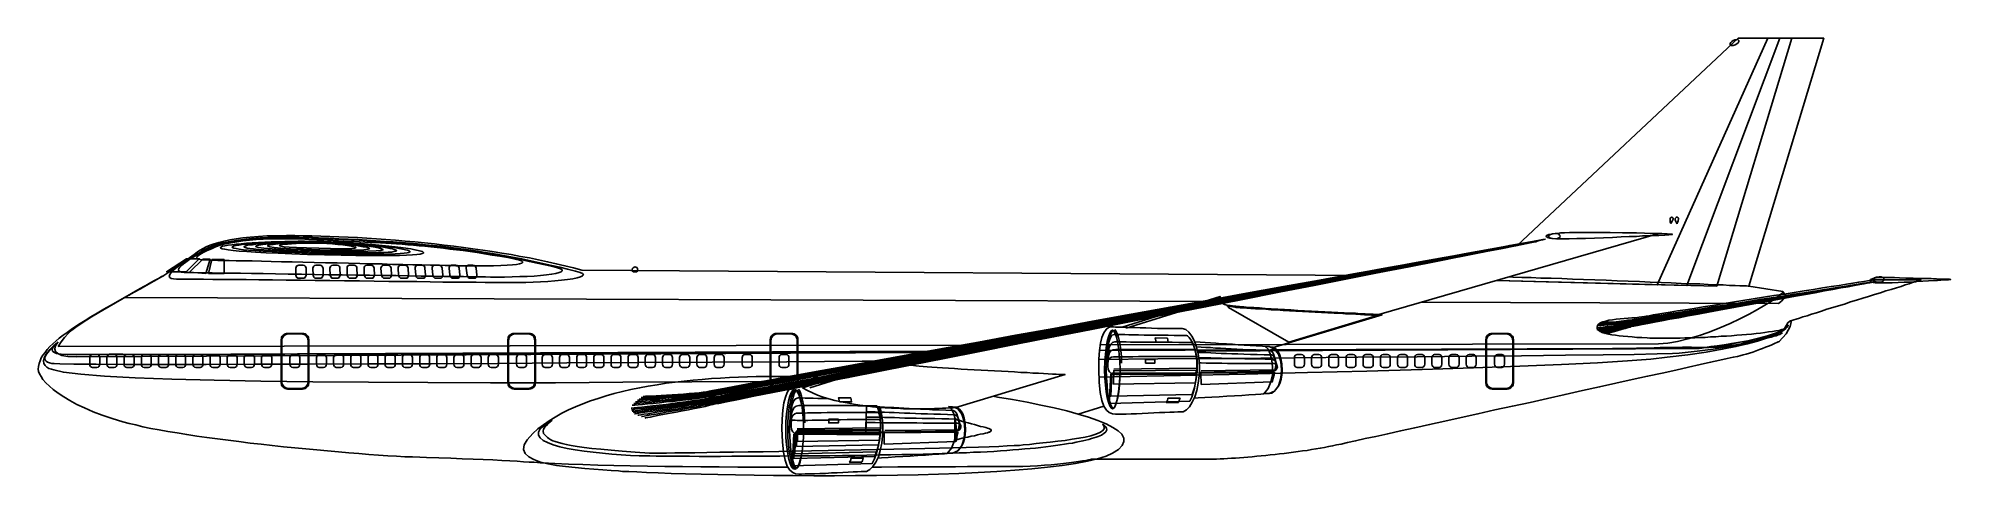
# Model space of a CAD drawing. Extents: x 895 to 1140, y -3 to 53.
import ezdxf

# ---------------------------------------------------------------- set-up
doc = ezdxf.new("R2010")
doc.units = 0
doc.header["$MEASUREMENT"] = 0
doc.layers.get('0').update_dxf_attribs({"linetype": 'CONTINUOUS'})

msp = doc.modelspace()

# ---------------------------------------------------------------- linework, layer by layer
for p, q in [((1102.37, 27.93), (1066.47, 17.57)), ((1027.97, 4.81), (1031.25, 5.83))]:
    msp.add_line(p, q)
at = {"linetype": 'CONTINUOUS'}
for points in [[(1117.85, 52.96), (1105.95, 21.28), (1081.58, 21.93)], [(1116.32, 52.96), (1102.14, 21.35), (1081.58, 21.93)], [(1084.21, 26.42), (1112.51, 52.96), (1119.37, 52.96), (1109.77, 21.2), (1081.59, 21.93)], [(1084.18, 26.42), (1112.51, 52.96)], [(1084.21, 26.42), (1112.51, 52.96), (1117.85, 52.96)], [(1084.21, 26.42), (1112.51, 52.96), (1116.32, 52.96)], [(1112.33, 52.78), (1112.51, 52.76), (1112.61, 52.66), (1112.59, 52.53), (1112.51, 52.38), (1112.36, 52.25), (1112.13, 52.12), (1111.88, 52.05), (1111.6, 52.05), (1111.49, 52.1), (1111.47, 52.17), (1111.49, 52.3), (1111.57, 52.43), (1111.7, 52.55), (1111.88, 52.68), (1112.08, 52.76), (1112.33, 52.78)], [(1112.51, 52.96), (1123.49, 52.96), (1113.88, 21.2), (1118.23, 20.51), (1118.46, 20.19)], [(1103.9, 29.23), (1103.92, 29.25), (1103.97, 29.38), (1104.07, 29.53), (1104.2, 29.76), (1104.2, 29.86), (1104.13, 29.96), (1104.05, 30.04), (1104.02, 30.07), (1104, 30.04), (1103.92, 29.99), (1103.82, 29.91), (1103.8, 29.84), (1103.8, 29.74), (1103.8, 29.61), (1103.82, 29.43), (1103.9, 29.23)], [(1104.68, 29.2), (1104.71, 29.25), (1104.74, 29.35), (1104.81, 29.56), (1104.86, 29.86), (1104.84, 29.94), (1104.76, 30.02), (1104.68, 30.04), (1104.63, 30.07), (1104.61, 30.04), (1104.53, 29.96), (1104.46, 29.86), (1104.43, 29.79), (1104.43, 29.68), (1104.48, 29.56), (1104.56, 29.41), (1104.68, 29.2)], [(990.77, -2), (989.1, -2), (986.73, -2), (984.34, -2), (981.96, -1.97), (979.62, -1.95), (977.28, -1.92), (974.99, -1.9), (972.76, -1.87), (970.57, -1.82), (968.46, -1.77), (966.43, -1.72), (964.5, -1.67), (962.64, -1.59), (960.92, -1.52), (959.31, -1.44), (959.24, -1.44), (959.04, -1.42), (958.68, -1.39), (958.22, -1.37), (957.61, -1.34), (956.9, -1.29), (956.09, -1.24), (955.15, -1.19), (954.11, -1.14), (952.96, -1.06), (951.74, -1.01), (950.45, -0.96), (949.05, -0.91), (947.58, -0.86), (946.05, -0.81), (944.45, -0.76), (943.59, -0.73), (942.67, -0.68), (941.68, -0.65), (940.61, -0.58), (939.49, -0.53), (938.3, -0.45), (937.08, -0.35), (935.81, -0.25), (934.51, -0.15), (933.17, -0.04), (931.8, 0.08), (930.4, 0.21), (929, 0.34), (927.58, 0.49), (926.13, 0.62), (924.71, 0.77), (923.28, 0.95), (921.86, 1.1), (920.44, 1.28), (919.04, 1.46), (917.67, 1.63), (916.32, 1.81), (915.03, 1.99), (913.75, 2.19), (912.51, 2.4), (911.34, 2.57), (910.22, 2.78), (909.16, 2.98), (908.14, 3.18), (907.22, 3.41), (906.36, 3.62), (905.57, 3.82), (904.2, 4.23), (902.9, 4.68), (901.74, 5.11), (900.64, 5.6), (899.68, 6.05), (898.79, 6.54), (897.98, 7.02), (897.29, 7.48), (896.65, 7.94), (896.15, 8.39), (895.69, 8.82), (895.33, 9.23), (895.08, 9.61), (894.87, 9.97), (894.75, 10.27), (894.72, 10.55), (894.75, 10.91), (894.82, 11.29), (894.95, 11.64), (895.1, 12), (895.33, 12.36), (895.59, 12.71), (895.87, 13.07), (896.2, 13.45), (896.58, 13.8), (896.98, 14.16), (897.42, 14.52), (897.9, 14.9), (898.41, 15.25), (898.94, 15.63), (899.5, 16.02), (900.08, 16.4), (900.74, 16.8), (901.46, 17.26), (902.27, 17.74), (903.11, 18.23), (904, 18.73), (904.89, 19.24), (905.78, 19.75), (906.67, 20.26), (907.5, 20.72), (908.27, 21.15), (908.98, 21.55), (909.61, 21.89), (910.12, 22.19), (910.5, 22.39), (910.76, 22.52), (910.83, 22.57), (910.96, 22.65), (911.32, 22.9), (911.85, 23.26), (912.46, 23.69), (913.14, 24.15), (913.81, 24.6), (914.39, 25.03), (914.85, 25.39), (915.13, 25.59), (915.46, 25.82), (915.84, 26.03), (916.24, 26.23), (916.73, 26.43), (917.26, 26.61), (917.87, 26.79), (918.53, 26.97), (919.27, 27.12), (920.06, 27.25), (920.95, 27.37), (921.89, 27.47), (922.93, 27.58), (924.02, 27.63), (925.21, 27.65), (926.51, 27.68), (927.58, 27.68), (928.67, 27.65), (929.79, 27.65), (930.93, 27.6), (932.08, 27.58), (933.24, 27.53), (934.41, 27.47), (935.61, 27.42), (936.83, 27.35), (938.05, 27.27), (939.27, 27.17), (940.49, 27.09), (941.73, 26.97), (942.98, 26.86), (944.22, 26.74), (945.47, 26.61), (946.71, 26.46), (947.96, 26.33), (949.2, 26.15), (950.42, 26), (951.67, 25.82), (952.89, 25.64), (954.11, 25.44), (955.3, 25.24), (956.49, 25.01), (957.66, 24.81), (958.83, 24.55), (959.98, 24.32), (961.09, 24.07), (962.19, 23.82), (963.28, 23.54), (964.35, 23.26), (1064.61, 22.55)], [(897.26, 13.45), (897.67, 14.08), (898.1, 14.64), (898.56, 15.15), (899.04, 15.58), (899.53, 15.96), (900.03, 16.29), (900.49, 16.6), (900.95, 16.88), (901.56, 17.26), (902.27, 17.69), (903.01, 18.12), (903.79, 18.58), (904.61, 19.06), (905.45, 19.55), (906.26, 20), (907.05, 20.46), (907.81, 20.89), (908.52, 21.28), (909.16, 21.66), (909.71, 21.96), (910.2, 22.22), (910.53, 22.42), (910.76, 22.52), (910.83, 22.57), (910.96, 22.65), (911.32, 22.9), (911.85, 23.26), (912.46, 23.69), (913.14, 24.15), (913.81, 24.6), (914.39, 25.03), (914.85, 25.39), (915.13, 25.59), (915.46, 25.82), (915.84, 26.03), (916.24, 26.23), (916.73, 26.43), (917.26, 26.61), (917.87, 26.79), (918.53, 26.97), (919.27, 27.12), (920.06, 27.25), (920.95, 27.37), (921.89, 27.47), (922.93, 27.58), (924.02, 27.63), (925.21, 27.65), (926.51, 27.68), (927.58, 27.68), (928.67, 27.65), (929.79, 27.65), (930.93, 27.6), (932.08, 27.58), (933.24, 27.53), (934.41, 27.47), (935.61, 27.42), (936.83, 27.35), (938.05, 27.27), (939.27, 27.17), (940.49, 27.09), (941.73, 26.97), (942.98, 26.86), (944.22, 26.74), (945.47, 26.61), (946.71, 26.46), (947.96, 26.33), (949.2, 26.15), (950.42, 26), (951.67, 25.82), (952.89, 25.64), (954.11, 25.44), (955.3, 25.24), (956.49, 25.01), (957.66, 24.81), (958.83, 24.55), (959.98, 24.32), (961.09, 24.07), (962.19, 23.82), (963.28, 23.54), (964.35, 23.26), (1064.61, 22.55)], [(905.85, 19.75), (905.93, 19.78), (906.03, 19.83), (906.13, 19.9), (906.26, 19.98), (906.39, 20.06), (906.54, 20.16), (906.72, 20.26), (906.94, 20.39), (907.81, 20.87), (908.57, 21.28), (909.23, 21.66), (909.79, 21.99), (910.22, 22.24), (910.55, 22.42), (910.76, 22.52), (910.83, 22.57), (910.96, 22.65), (911.32, 22.9), (911.85, 23.26), (912.46, 23.69), (913.14, 24.15), (913.81, 24.6), (914.39, 25.03), (914.85, 25.39), (915.13, 25.59), (915.46, 25.82), (915.84, 26.03), (916.24, 26.23), (916.73, 26.43), (917.26, 26.61), (917.87, 26.79), (918.53, 26.97), (919.27, 27.12), (920.06, 27.25), (920.95, 27.37), (921.89, 27.47), (922.93, 27.58), (924.02, 27.63), (925.21, 27.65), (926.51, 27.68), (927.58, 27.68), (928.67, 27.65), (929.79, 27.65), (930.93, 27.6), (932.08, 27.58), (933.24, 27.53), (934.41, 27.47), (935.61, 27.42), (936.83, 27.35), (938.05, 27.27), (939.27, 27.17), (940.49, 27.09), (941.73, 26.97), (942.98, 26.86), (944.22, 26.74), (945.47, 26.61), (946.71, 26.46), (947.96, 26.33), (949.2, 26.15), (950.42, 26), (951.67, 25.82), (952.89, 25.64), (954.11, 25.44), (955.3, 25.24), (956.49, 25.01), (957.66, 24.81), (958.83, 24.55), (959.98, 24.32), (961.09, 24.07), (962.19, 23.82), (963.28, 23.54), (964.35, 23.26), (1064.61, 22.55)], [(963.56, 23.13), (962.52, 23.38), (961.53, 23.61), (960.51, 23.84), (959.54, 24.07), (958.58, 24.27), (957.61, 24.48), (956.67, 24.68), (955.73, 24.86), (954.79, 25.03), (953.85, 25.21), (952.94, 25.37), (952, 25.52), (951.06, 25.67), (950.14, 25.8), (949.2, 25.95), (948.24, 26.08), (947.3, 26.18), (946.33, 26.31), (945.34, 26.41), (944.35, 26.51), (943.33, 26.61), (942.32, 26.69), (941.27, 26.79), (940.18, 26.86), (939.09, 26.94), (937.97, 27.02), (936.83, 27.09), (935.66, 27.17), (934.44, 27.22), (933.22, 27.27), (931.95, 27.35), (930.63, 27.4), (929.86, 27.42), (929.05, 27.45), (928.14, 27.47), (927.2, 27.47), (926.21, 27.47), (925.19, 27.47), (924.15, 27.42), (923.11, 27.37), (922.06, 27.3), (921.02, 27.19), (920.03, 27.04), (919.09, 26.89), (918.18, 26.69), (917.34, 26.43), (916.58, 26.13), (915.91, 25.8), (915.3, 25.44), (914.72, 25.09), (914.16, 24.73), (913.65, 24.4), (913.17, 24.1), (912.74, 23.79), (912.36, 23.49), (912.05, 23.23), (911.8, 22.98), (911.62, 22.77), (911.52, 22.57), (911.49, 22.42), (911.59, 22.29), (911.77, 22.19), (912.05, 22.14), (912.43, 22.11), (912.76, 22.11), (913.3, 22.11), (914.01, 22.11), (914.87, 22.09), (915.91, 22.09), (917.11, 22.06), (918.4, 22.06), (919.85, 22.04), (921.38, 22.04), (923, 22.01), (924.73, 21.99), (926.49, 21.96), (928.31, 21.96), (930.19, 21.94), (932.08, 21.91), (933.98, 21.89), (935.89, 21.86), (937.77, 21.83), (939.62, 21.81), (941.45, 21.81), (943.23, 21.78), (944.93, 21.76), (946.56, 21.73), (948.08, 21.73), (949.51, 21.71), (950.83, 21.71), (952, 21.68), (953.01, 21.68), (953.9, 21.66), (954.59, 21.66), (955.1, 21.66), (955.43, 21.66), (956.27, 21.66), (957.18, 21.68), (958.12, 21.71), (959.06, 21.76), (960, 21.81), (960.89, 21.89), (961.75, 21.96), (962.52, 22.06), (963.2, 22.14), (963.76, 22.27), (964.19, 22.39), (964.47, 22.52), (964.57, 22.65), (964.45, 22.8), (964.14, 22.95), (963.56, 23.13)], [(953.39, 22.37), (953.11, 22.37), (952.66, 22.37), (952.02, 22.39), (951.23, 22.39), (950.27, 22.39), (949.2, 22.42), (948.01, 22.44), (946.69, 22.44), (945.29, 22.47), (943.79, 22.49), (942.21, 22.52), (940.56, 22.55), (938.89, 22.57), (937.16, 22.6), (935.43, 22.62), (933.68, 22.65), (931.9, 22.67), (930.17, 22.7), (928.44, 22.72), (926.74, 22.75), (925.11, 22.77), (923.54, 22.8), (922.04, 22.83), (920.62, 22.85), (919.29, 22.85), (918.1, 22.88), (917.01, 22.9), (916.07, 22.9), (915.25, 22.9), (914.62, 22.93), (914.14, 22.93), (913.86, 22.93), (913.42, 22.95), (913.09, 23), (912.87, 23.08), (912.74, 23.18), (912.71, 23.31), (912.74, 23.46), (912.87, 23.64), (913.07, 23.84), (913.32, 24.04), (913.63, 24.27), (913.98, 24.53), (914.36, 24.78), (914.8, 25.03), (915.28, 25.31), (915.74, 25.59), (916.24, 25.87), (916.88, 26.18), (917.57, 26.43), (918.35, 26.66), (919.19, 26.84), (920.08, 27.02), (921, 27.14), (921.96, 27.25), (922.95, 27.32), (923.94, 27.37), (924.94, 27.4), (925.93, 27.42), (926.92, 27.42), (927.88, 27.4), (928.82, 27.4), (929.71, 27.35), (930.55, 27.32), (931.67, 27.27), (932.74, 27.22), (933.8, 27.17), (934.84, 27.12), (935.84, 27.07), (936.83, 26.99), (937.79, 26.94), (938.76, 26.86), (939.7, 26.81), (940.61, 26.74), (941.53, 26.66), (942.42, 26.58), (943.31, 26.51), (944.2, 26.43), (945.09, 26.33), (945.95, 26.23), (946.81, 26.13), (947.68, 26.03), (948.57, 25.9), (949.43, 25.8), (950.29, 25.67), (951.18, 25.52), (952.07, 25.39), (952.96, 25.24), (953.88, 25.09), (954.79, 24.91), (955.73, 24.73), (956.67, 24.55), (957.64, 24.35), (958.63, 24.15), (959.65, 23.94), (960.66, 23.71), (961.25, 23.56), (961.65, 23.41), (961.83, 23.28), (961.86, 23.16), (961.73, 23.03), (961.45, 22.93), (961.02, 22.83), (960.48, 22.72), (959.85, 22.65), (959.09, 22.57), (958.27, 22.49), (957.38, 22.44), (956.42, 22.42), (955.45, 22.39), (954.44, 22.37), (953.39, 22.37)], [(954.87, 24.86), (953.85, 25.03), (952.86, 25.19), (951.9, 25.34), (950.95, 25.49), (950.04, 25.62), (949.15, 25.75), (948.29, 25.85), (947.45, 25.95), (946.64, 26.05), (945.82, 26.15), (945.03, 26.23), (944.27, 26.31), (943.54, 26.38), (942.8, 26.46), (942.06, 26.51), (941.35, 26.56), (940.64, 26.61), (939.95, 26.66), (939.27, 26.71), (938.58, 26.74), (937.89, 26.79), (937.23, 26.81), (936.55, 26.84), (935.89, 26.89), (935.2, 26.92), (934.54, 26.94), (933.85, 26.97), (933.19, 27.02), (932.51, 27.04), (931.8, 27.07), (931.11, 27.12), (930.4, 27.14), (929.38, 27.19), (928.37, 27.25), (927.37, 27.27), (926.38, 27.27), (925.42, 27.27), (924.45, 27.25), (923.54, 27.22), (922.65, 27.17), (921.78, 27.09), (920.95, 26.99), (920.16, 26.89), (919.4, 26.76), (918.71, 26.61), (918.05, 26.43), (917.44, 26.23), (916.91, 26), (916.37, 25.75), (915.86, 25.49), (915.41, 25.24), (915.1, 25.01), (915.03, 24.81), (915.2, 24.65), (915.74, 24.55), (916.68, 24.53), (916.88, 24.53), (917.24, 24.53), (917.74, 24.5), (918.4, 24.5), (919.17, 24.48), (920.06, 24.45), (921.05, 24.45), (922.14, 24.43), (923.31, 24.4), (924.55, 24.35), (925.88, 24.32), (927.25, 24.3), (928.64, 24.27), (930.09, 24.25), (931.54, 24.2), (933.02, 24.17), (934.49, 24.15), (935.94, 24.1), (937.39, 24.07), (938.78, 24.04), (940.13, 23.99), (941.45, 23.97), (942.7, 23.94), (943.87, 23.92), (944.96, 23.89), (945.95, 23.87), (946.84, 23.84), (947.6, 23.84), (948.24, 23.82), (948.74, 23.79), (949.1, 23.79), (949.3, 23.79), (950.7, 23.79), (951.95, 23.79), (953.04, 23.82), (954, 23.84), (954.82, 23.89), (955.48, 23.94), (956.01, 23.99), (956.39, 24.07), (956.67, 24.15), (956.77, 24.22), (956.77, 24.32), (956.65, 24.43), (956.39, 24.53), (956.01, 24.63), (955.5, 24.76), (954.87, 24.86)], [(930.4, 26.94), (931.31, 26.92), (932.23, 26.89), (933.19, 26.84), (934.13, 26.79), (935.1, 26.71), (936.06, 26.66), (937, 26.58), (937.92, 26.51), (938.78, 26.41), (939.62, 26.33), (940.44, 26.25), (941.17, 26.15), (941.83, 26.05), (942.44, 25.98), (942.98, 25.87), (943.41, 25.77), (943.74, 25.7), (943.97, 25.62), (944.07, 25.52), (944.07, 25.44), (943.92, 25.39), (943.64, 25.31), (943.23, 25.26), (942.65, 25.21), (941.91, 25.16), (940.99, 25.14), (939.88, 25.11), (938.61, 25.11), (937.13, 25.11), (935.43, 25.14), (933.52, 25.16), (931.41, 25.21), (929.2, 25.26), (927.22, 25.34), (925.47, 25.42), (923.92, 25.47), (922.57, 25.54), (921.43, 25.62), (920.46, 25.7), (919.68, 25.77), (919.07, 25.85), (918.61, 25.92), (918.28, 26), (918.1, 26.08), (918.07, 26.15), (918.15, 26.23), (918.35, 26.31), (918.63, 26.38), (919.04, 26.46), (919.52, 26.51), (920.08, 26.58), (920.72, 26.64), (921.4, 26.69), (922.14, 26.74), (922.93, 26.79), (923.74, 26.84), (924.58, 26.86), (925.44, 26.89), (926.31, 26.92), (927.15, 26.94), (928.01, 26.97), (928.82, 26.97), (929.64, 26.94), (930.4, 26.94)], [(930.4, 26.94), (931.31, 26.92), (932.23, 26.89), (933.19, 26.84), (934.13, 26.79), (935.1, 26.71), (936.06, 26.66), (937, 26.58), (937.92, 26.51), (938.78, 26.41), (939.62, 26.33), (940.44, 26.25), (941.17, 26.15), (941.83, 26.05), (942.44, 25.98), (942.98, 25.87), (943.41, 25.77), (943.74, 25.7), (943.97, 25.62), (944.07, 25.52), (944.07, 25.44), (943.92, 25.39), (943.64, 25.31), (943.23, 25.26), (942.65, 25.21), (941.91, 25.16), (940.99, 25.14), (939.88, 25.11), (938.61, 25.11), (937.13, 25.11), (935.43, 25.14), (933.52, 25.16), (931.41, 25.21), (929.2, 25.26), (927.22, 25.34), (925.47, 25.42), (923.92, 25.47), (922.57, 25.54), (921.43, 25.62), (920.46, 25.7), (919.68, 25.77), (919.07, 25.85), (918.61, 25.92), (918.28, 26), (918.1, 26.08), (918.07, 26.15), (918.15, 26.23), (918.35, 26.31), (918.63, 26.38), (919.04, 26.46), (919.52, 26.51), (920.08, 26.58), (920.72, 26.64), (921.4, 26.69), (922.14, 26.74), (922.93, 26.79), (923.74, 26.84), (924.58, 26.86), (925.44, 26.89), (926.31, 26.92), (927.15, 26.94), (928.01, 26.97), (928.82, 26.97), (929.64, 26.94), (930.4, 26.94)], [(1086.9, 26.99), (1086.59, 26.94), (1085.73, 26.76), (1084.31, 26.51), (1082.37, 26.13), (1080.01, 25.7), (1077.22, 25.16), (1074.01, 24.55), (1070.48, 23.89), (1066.65, 23.16), (1062.53, 22.39), (1058.18, 21.55), (1053.64, 20.72), (1048.93, 19.83), (1044.11, 18.91), (1039.2, 17.97), (1034.27, 17.03), (1029.32, 16.12), (1024.41, 15.18), (1019.56, 14.26), (1014.84, 13.37), (1010.26, 12.48), (1005.87, 11.67), (1001.7, 10.88), (997.79, 10.12), (994.2, 9.43), (990.92, 8.82), (988.03, 8.27), (985.56, 7.81), (983.56, 7.43), (982.03, 7.12), (981.04, 6.92), (980.61, 6.84), (980.28, 6.77), (979.8, 6.69), (979.19, 6.59), (978.47, 6.49), (977.71, 6.39), (976.87, 6.28), (976.01, 6.16), (975.15, 6.05), (974.28, 5.95), (973.47, 5.85), (972.73, 5.78), (972.05, 5.7), (971.49, 5.65), (971.08, 5.6), (970.8, 5.55), (970.7, 5.55)], [(970.75, 5.37), (970.85, 5.37), (971.13, 5.42), (971.54, 5.47), (972.12, 5.52), (972.78, 5.62), (973.54, 5.7), (974.36, 5.8), (975.22, 5.93), (976.09, 6.03), (976.95, 6.16), (977.79, 6.26), (978.58, 6.39), (979.29, 6.49), (979.9, 6.59), (980.38, 6.66), (980.74, 6.74), (981.17, 6.84), (982.16, 7.02), (983.68, 7.33), (985.69, 7.71), (988.16, 8.19), (991.03, 8.75), (994.3, 9.36), (997.89, 10.04), (1001.8, 10.81), (1005.94, 11.59), (1010.34, 12.43), (1014.91, 13.3), (1019.64, 14.21), (1024.46, 15.13), (1029.37, 16.07), (1034.3, 17.01), (1039.23, 17.95), (1044.13, 18.86), (1048.93, 19.78), (1053.64, 20.69), (1058.16, 21.53), (1062.5, 22.37), (1066.62, 23.16), (1070.46, 23.87), (1073.99, 24.55), (1077.17, 25.16), (1079.96, 25.7), (1082.35, 26.13), (1084.25, 26.51), (1085.68, 26.76), (1086.54, 26.94), (1086.85, 26.99)], [(1086.9, 26.99), (1086.59, 26.94), (1085.73, 26.76), (1084.31, 26.51), (1082.37, 26.15), (1080.01, 25.7), (1077.19, 25.19), (1074.01, 24.58), (1070.48, 23.92), (1066.62, 23.21), (1062.5, 22.44), (1058.16, 21.63), (1053.61, 20.77), (1048.91, 19.88), (1044.08, 18.99), (1039.18, 18.07), (1034.25, 17.13), (1029.29, 16.22), (1024.39, 15.3), (1019.54, 14.39), (1014.81, 13.5), (1010.24, 12.64), (1005.84, 11.82), (1001.65, 11.04), (997.76, 10.3), (994.15, 9.61), (990.87, 9), (988, 8.47), (985.51, 7.99), (983.51, 7.6), (981.98, 7.33), (980.99, 7.12), (980.56, 7.05), (980.23, 6.97), (979.74, 6.89), (979.16, 6.82), (978.45, 6.72), (977.69, 6.64), (976.87, 6.54), (976.01, 6.44), (975.17, 6.36), (974.33, 6.26), (973.52, 6.18), (972.78, 6.11), (972.12, 6.05), (971.59, 6), (971.16, 5.95), (970.9, 5.93), (970.8, 5.93)], [(970.83, 5.17), (970.93, 5.17), (971.21, 5.22), (971.61, 5.27), (972.2, 5.34), (972.86, 5.44), (973.62, 5.55), (974.43, 5.65), (975.3, 5.78), (976.16, 5.9), (977.03, 6.03), (977.86, 6.16), (978.65, 6.26), (979.36, 6.39), (980, 6.49), (980.48, 6.59), (980.84, 6.66), (981.27, 6.74), (982.26, 6.94), (983.78, 7.25), (985.79, 7.63), (988.26, 8.11), (991.13, 8.67), (994.38, 9.28), (997.99, 9.97), (1001.88, 10.73), (1006.02, 11.52), (1010.41, 12.36), (1014.96, 13.25), (1019.69, 14.14), (1024.52, 15.05), (1029.42, 15.99), (1034.35, 16.93), (1039.28, 17.87), (1044.16, 18.81), (1048.96, 19.73), (1053.66, 20.64), (1058.18, 21.5), (1062.5, 22.32), (1066.62, 23.1), (1070.46, 23.84), (1073.99, 24.5), (1077.17, 25.11), (1079.96, 25.64), (1082.32, 26.1), (1084.23, 26.48), (1085.65, 26.74), (1086.52, 26.92), (1086.82, 26.97)], [(970.95, 5.01), (971.05, 5.04), (971.33, 5.06), (971.74, 5.11), (972.3, 5.19), (972.96, 5.29), (973.72, 5.39), (974.54, 5.52), (975.4, 5.65), (976.26, 5.78), (977.13, 5.9), (977.97, 6.03), (978.75, 6.16), (979.46, 6.28), (980.07, 6.39), (980.58, 6.49), (980.94, 6.56), (981.37, 6.64), (982.36, 6.84), (983.86, 7.15), (985.87, 7.53), (988.33, 8.01), (991.2, 8.57), (994.46, 9.21), (998.06, 9.89), (1001.95, 10.63), (1006.09, 11.44), (1010.47, 12.28), (1015.04, 13.17), (1019.74, 14.06), (1024.54, 15), (1029.45, 15.94), (1034.37, 16.88), (1039.28, 17.84), (1044.16, 18.79), (1048.96, 19.7), (1053.64, 20.59), (1058.16, 21.48), (1062.5, 22.29), (1066.59, 23.08), (1070.43, 23.82), (1073.94, 24.5), (1077.11, 25.11), (1079.91, 25.64), (1082.27, 26.1), (1084.18, 26.46), (1085.6, 26.74), (1086.47, 26.92), (1086.77, 26.97)], [(971.03, 6.16), (971.13, 6.16), (971.38, 6.18), (971.79, 6.21), (972.32, 6.26), (972.96, 6.31), (973.7, 6.39), (974.46, 6.46), (975.3, 6.54), (976.14, 6.61), (976.95, 6.69), (977.76, 6.77), (978.5, 6.84), (979.19, 6.94), (979.77, 7.02), (980.25, 7.07), (980.58, 7.15), (981.01, 7.22), (982.01, 7.43), (983.53, 7.73), (985.56, 8.11), (988.03, 8.57), (990.92, 9.1), (994.18, 9.74), (997.79, 10.4), (1001.7, 11.14), (1005.89, 11.92), (1010.29, 12.74), (1014.86, 13.6), (1019.61, 14.49), (1024.46, 15.38), (1029.37, 16.29), (1034.32, 17.24), (1039.28, 18.15), (1044.18, 19.06), (1049.01, 19.95), (1053.71, 20.84), (1058.29, 21.68), (1062.63, 22.49), (1066.75, 23.26), (1070.61, 23.99), (1074.14, 24.65), (1077.34, 25.24), (1080.14, 25.75), (1082.53, 26.2), (1084.46, 26.56), (1085.88, 26.81), (1086.74, 26.99), (1087.05, 27.04)], [(971.26, 6.36), (971.36, 6.36), (971.61, 6.39), (971.99, 6.41), (972.53, 6.46), (973.14, 6.51), (973.85, 6.56), (974.61, 6.61), (975.42, 6.69), (976.24, 6.77), (977.05, 6.82), (977.84, 6.89), (978.58, 6.97), (979.24, 7.05), (979.82, 7.12), (980.28, 7.2), (980.61, 7.27), (981.04, 7.35), (982.03, 7.55), (983.56, 7.83), (985.59, 8.21), (988.05, 8.67), (990.95, 9.23), (994.23, 9.84), (997.84, 10.5), (1001.75, 11.24), (1005.94, 12), (1010.34, 12.84), (1014.94, 13.68), (1019.69, 14.57), (1024.54, 15.46), (1029.47, 16.37), (1034.43, 17.29), (1039.38, 18.23), (1044.28, 19.12), (1049.11, 20.03), (1053.84, 20.89), (1058.39, 21.73), (1062.76, 22.55), (1066.87, 23.31), (1070.74, 24.02), (1074.29, 24.68), (1077.47, 25.26), (1080.29, 25.8), (1082.68, 26.23), (1084.61, 26.58), (1086.01, 26.84), (1086.9, 27.02), (1087.2, 27.07)], [(971.49, 6.59), (971.56, 6.59), (971.82, 6.61), (972.22, 6.64), (972.73, 6.66), (973.32, 6.72), (974, 6.74), (974.76, 6.79), (975.53, 6.87), (976.34, 6.92), (977.13, 6.97), (977.89, 7.05), (978.6, 7.12), (979.26, 7.17), (979.82, 7.25), (980.28, 7.33), (980.61, 7.38), (981.04, 7.45), (982.03, 7.66), (983.56, 7.94), (985.59, 8.32), (988.08, 8.8), (990.98, 9.33), (994.25, 9.94), (997.86, 10.6), (1001.8, 11.34), (1005.97, 12.1), (1010.39, 12.94), (1014.99, 13.78), (1019.74, 14.67), (1024.59, 15.56), (1029.52, 16.47), (1034.5, 17.39), (1039.46, 18.3), (1044.39, 19.19), (1049.21, 20.11), (1053.94, 20.97), (1058.51, 21.81), (1062.88, 22.62), (1067, 23.38), (1070.86, 24.1), (1074.42, 24.73), (1077.62, 25.31), (1080.44, 25.85), (1082.83, 26.28), (1084.74, 26.64), (1086.16, 26.89), (1087.05, 27.07), (1087.35, 27.12)], [(971.71, 6.74), (971.79, 6.74), (972.05, 6.77), (972.43, 6.79), (972.91, 6.82), (973.52, 6.84), (974.18, 6.89), (974.89, 6.94), (975.65, 6.99), (976.44, 7.05), (977.2, 7.1), (977.97, 7.17), (978.65, 7.22), (979.31, 7.3), (979.85, 7.38), (980.3, 7.43), (980.63, 7.5), (981.07, 7.58), (982.06, 7.78), (983.58, 8.06), (985.61, 8.44), (988.1, 8.9), (991, 9.43), (994.28, 10.04), (997.91, 10.7), (1001.83, 11.44), (1006.02, 12.2), (1010.44, 13.02), (1015.06, 13.86), (1019.81, 14.74), (1024.67, 15.63), (1029.62, 16.52), (1034.58, 17.44), (1039.56, 18.35), (1044.49, 19.27), (1049.32, 20.16), (1054.04, 21.02), (1058.62, 21.86), (1062.99, 22.65), (1067.13, 23.41), (1070.99, 24.12), (1074.55, 24.78), (1077.75, 25.37), (1080.57, 25.87), (1082.96, 26.31), (1084.89, 26.66), (1086.31, 26.92), (1087.2, 27.09), (1087.51, 27.14)], [(971.97, 6.92), (972.05, 6.92), (972.27, 6.94), (972.65, 6.94), (973.14, 6.97), (973.7, 7.02), (974.36, 7.05), (975.07, 7.1), (975.81, 7.15), (976.54, 7.2), (977.31, 7.25), (978.04, 7.3), (978.73, 7.35), (979.34, 7.43), (979.9, 7.48), (980.33, 7.55), (980.66, 7.6), (981.09, 7.68), (982.08, 7.88), (983.63, 8.16), (985.64, 8.54), (988.13, 9), (991.05, 9.54), (994.33, 10.15), (997.96, 10.81), (1001.88, 11.54), (1006.09, 12.31), (1010.52, 13.12), (1015.12, 13.96), (1019.87, 14.82), (1024.74, 15.71), (1029.7, 16.63), (1034.68, 17.54), (1039.66, 18.43), (1044.59, 19.34), (1049.44, 20.23), (1054.17, 21.1), (1058.74, 21.94), (1063.11, 22.72), (1067.26, 23.49), (1071.14, 24.2), (1074.7, 24.83), (1077.9, 25.42), (1080.72, 25.92), (1083.11, 26.36), (1085.04, 26.71), (1086.47, 26.97), (1087.35, 27.14), (1087.66, 27.19)], [(972.22, 7.07), (972.3, 7.07), (972.53, 7.1), (972.88, 7.1), (973.34, 7.12), (973.9, 7.15), (974.54, 7.2), (975.22, 7.22), (975.93, 7.27), (976.67, 7.33), (977.41, 7.38), (978.12, 7.43), (978.78, 7.48), (979.39, 7.53), (979.92, 7.6), (980.35, 7.66), (980.68, 7.73), (981.12, 7.81), (982.11, 8.01), (983.66, 8.29), (985.69, 8.67), (988.18, 9.13), (991.08, 9.66), (994.38, 10.25), (998.01, 10.91), (1001.93, 11.64), (1006.15, 12.41), (1010.57, 13.19), (1015.19, 14.03), (1019.94, 14.9), (1024.82, 15.79), (1029.78, 16.7), (1034.76, 17.59), (1039.74, 18.51), (1044.69, 19.39), (1049.54, 20.28), (1054.27, 21.15), (1058.87, 21.96), (1063.24, 22.77), (1067.38, 23.51), (1071.27, 24.22), (1074.83, 24.86), (1078.05, 25.44), (1080.88, 25.95), (1083.26, 26.41), (1085.19, 26.74), (1086.62, 27.02), (1087.51, 27.17), (1087.81, 27.22)], [(1088.32, 27.8), (1088.45, 27.83), (1088.6, 27.86), (1088.8, 27.91), (1089.06, 27.93), (1089.36, 27.96), (1089.77, 28.01), (1090.28, 28.03), (1090.89, 28.06), (1091.62, 28.06), (1092.49, 28.08), (1093.53, 28.08), (1094.72, 28.08), (1096.12, 28.06), (1097.7, 28.03), (1099.5, 28.01), (1101.53, 27.96), (1101.61, 27.96), (1101.79, 27.96), (1102.04, 27.96), (1102.37, 27.93), (1102.73, 27.93), (1103.08, 27.91), (1103.41, 27.91), (1103.72, 27.88), (1103.95, 27.86), (1104.07, 27.86), (1104.1, 27.83), (1103.95, 27.8), (1103.62, 27.78), (1103.11, 27.73), (1102.35, 27.7), (1101.36, 27.68), (1101.23, 27.68), (1100.85, 27.65), (1100.24, 27.63), (1099.48, 27.58), (1098.56, 27.55), (1097.52, 27.5), (1096.4, 27.45), (1095.26, 27.4), (1094.09, 27.35), (1092.94, 27.32), (1091.85, 27.3), (1090.86, 27.27), (1089.97, 27.27), (1089.24, 27.27), (1088.7, 27.3), (1088.4, 27.35), (1088.09, 27.45), (1087.94, 27.53), (1087.91, 27.63), (1087.96, 27.68), (1088.07, 27.73), (1088.19, 27.78), (1088.27, 27.8), (1088.32, 27.8)], [(1089.08, 27.96), (1089.34, 27.96), (1089.54, 27.88), (1089.64, 27.75), (1089.69, 27.63), (1089.67, 27.47), (1089.54, 27.37), (1089.36, 27.3), (1089.08, 27.27), (1088.68, 27.32), (1088.4, 27.4), (1088.24, 27.53), (1088.22, 27.63), (1088.29, 27.73), (1088.47, 27.83), (1088.73, 27.91), (1089.08, 27.96)], [(913.7, 24.7), (915.36, 24.7), (913.68, 23.05), (911.16, 23.05), (913.7, 24.7)], [(915.79, 24.65), (914.11, 22.98), (916.19, 22.83), (916.73, 24.65), (915.79, 24.65)], [(916.98, 24.6), (916.55, 22.83), (918.53, 22.83), (918.53, 24.6), (916.98, 24.6)], [(931.26, 25.39), (929.33, 25.44), (927.6, 25.49), (926.05, 25.57), (924.71, 25.62), (923.54, 25.7), (922.52, 25.75), (921.68, 25.82), (921, 25.87), (920.46, 25.95), (920.06, 26.03), (919.78, 26.08), (919.62, 26.15), (919.57, 26.23), (919.65, 26.28), (919.83, 26.36), (920.08, 26.41), (920.44, 26.46), (920.84, 26.53), (921.35, 26.58), (921.89, 26.64), (922.5, 26.69), (923.16, 26.71), (923.84, 26.76), (924.55, 26.79), (925.29, 26.84), (926.03, 26.86), (926.79, 26.86), (927.53, 26.89), (928.29, 26.89), (929, 26.92), (929.71, 26.89), (930.37, 26.89), (931.16, 26.86), (931.97, 26.84), (932.81, 26.79), (933.65, 26.76), (934.49, 26.69), (935.33, 26.64), (936.14, 26.58), (936.95, 26.51), (937.72, 26.43), (938.45, 26.36), (939.16, 26.28), (939.8, 26.2), (940.38, 26.13), (940.92, 26.03), (941.38, 25.95), (941.76, 25.87), (942.04, 25.8), (942.24, 25.72), (942.34, 25.64), (942.34, 25.59), (942.21, 25.52), (941.99, 25.47), (941.6, 25.42), (941.1, 25.37), (940.44, 25.34), (939.65, 25.31), (938.68, 25.29), (937.56, 25.29), (936.27, 25.29), (934.77, 25.31), (933.12, 25.34), (931.26, 25.39)], [(931.11, 25.54), (929.46, 25.59), (927.96, 25.64), (926.64, 25.7), (925.49, 25.75), (924.48, 25.8), (923.61, 25.85), (922.9, 25.9), (922.29, 25.98), (921.83, 26.03), (921.48, 26.08), (921.25, 26.15), (921.12, 26.2), (921.1, 26.25), (921.15, 26.31), (921.3, 26.36), (921.53, 26.43), (921.81, 26.48), (922.19, 26.51), (922.6, 26.56), (923.08, 26.61), (923.59, 26.66), (924.15, 26.69), (924.73, 26.74), (925.34, 26.76), (925.98, 26.79), (926.61, 26.81), (927.27, 26.81), (927.91, 26.84), (928.54, 26.84), (929.18, 26.84), (929.79, 26.84), (930.35, 26.84), (931.03, 26.81), (931.72, 26.79), (932.43, 26.76), (933.17, 26.71), (933.88, 26.69), (934.59, 26.64), (935.3, 26.56), (935.99, 26.51), (936.65, 26.43), (937.28, 26.38), (937.87, 26.31), (938.43, 26.23), (938.94, 26.18), (939.39, 26.1), (939.77, 26.03), (940.1, 25.98), (940.36, 25.9), (940.54, 25.82), (940.61, 25.77), (940.61, 25.72), (940.51, 25.67), (940.28, 25.62), (939.98, 25.57), (939.55, 25.54), (938.99, 25.49), (938.3, 25.49), (937.46, 25.47), (936.5, 25.47), (935.4, 25.47), (934.13, 25.49), (932.71, 25.52), (931.11, 25.54)], [(930.96, 25.72), (928.34, 25.8), (926.28, 25.87), (924.71, 25.98), (923.61, 26.08), (922.93, 26.15), (922.62, 26.25), (922.65, 26.36), (922.98, 26.46), (923.51, 26.53), (924.27, 26.61), (925.16, 26.69), (926.15, 26.74), (927.22, 26.79), (928.29, 26.81), (929.36, 26.81), (930.32, 26.81), (931.47, 26.76), (932.66, 26.71), (933.88, 26.64), (935.02, 26.53), (936.12, 26.41), (937.08, 26.31), (937.87, 26.18), (938.45, 26.08), (938.81, 25.95), (938.89, 25.85), (938.61, 25.77), (938, 25.72), (936.95, 25.67), (935.45, 25.64), (933.47, 25.67), (930.96, 25.72)], [(930.8, 25.87), (928.7, 25.95), (927.04, 26), (925.8, 26.08), (924.94, 26.15), (924.38, 26.23), (924.15, 26.33), (924.15, 26.41), (924.4, 26.48), (924.83, 26.53), (925.44, 26.61), (926.15, 26.66), (926.97, 26.71), (927.81, 26.74), (928.67, 26.76), (929.51, 26.76), (930.3, 26.76), (931.21, 26.74), (932.18, 26.69), (933.14, 26.61), (934.06, 26.53), (934.92, 26.46), (935.71, 26.36), (936.34, 26.25), (936.83, 26.18), (937.11, 26.08), (937.16, 26), (936.95, 25.92), (936.45, 25.87), (935.61, 25.82), (934.41, 25.82), (932.81, 25.82), (930.8, 25.87)], [(930.27, 26.71), (930.96, 26.69), (931.69, 26.66), (932.41, 26.61), (933.12, 26.53), (933.75, 26.48), (934.34, 26.41), (934.82, 26.33), (935.18, 26.25), (935.38, 26.18), (935.43, 26.13), (935.28, 26.08), (934.9, 26.03), (934.26, 26), (933.37, 26), (932.18, 26.03), (930.65, 26.05), (929.08, 26.1), (927.83, 26.15), (926.89, 26.2), (926.23, 26.25), (925.82, 26.33), (925.65, 26.38), (925.67, 26.43), (925.85, 26.51), (926.18, 26.56), (926.64, 26.58), (927.17, 26.64), (927.76, 26.66), (928.39, 26.69), (929.05, 26.71), (929.69, 26.71), (930.27, 26.71)], [(971.1, 4.83), (971.21, 4.86), (971.46, 4.89), (971.89, 4.96), (972.45, 5.04), (973.11, 5.14), (973.85, 5.24), (974.66, 5.37), (975.53, 5.5), (976.39, 5.65), (977.25, 5.78), (978.07, 5.93), (978.86, 6.05), (979.59, 6.18), (980.2, 6.28), (980.71, 6.39), (981.07, 6.46), (981.47, 6.54), (982.46, 6.74), (983.96, 7.05), (985.97, 7.43), (988.41, 7.91), (991.28, 8.47), (994.51, 9.1), (998.09, 9.79), (1001.98, 10.55), (1006.12, 11.37), (1010.49, 12.2), (1015.04, 13.09), (1019.74, 14.01), (1024.57, 14.92), (1029.45, 15.86), (1034.35, 16.83), (1039.28, 17.77), (1044.16, 18.71), (1048.93, 19.65), (1053.61, 20.54), (1058.13, 21.43), (1062.45, 22.27), (1066.57, 23.05), (1070.38, 23.79), (1073.91, 24.48), (1077.06, 25.09), (1079.86, 25.62), (1082.22, 26.08), (1084.13, 26.43), (1085.55, 26.71), (1086.41, 26.89), (1086.72, 26.94)], [(971.56, 4.66), (971.66, 4.68), (971.92, 4.71), (972.32, 4.78), (972.86, 4.86), (973.49, 4.96), (974.23, 5.09), (975.02, 5.22), (975.83, 5.37), (976.67, 5.5), (977.51, 5.65), (978.32, 5.78), (979.08, 5.93), (979.77, 6.05), (980.38, 6.16), (980.86, 6.26), (981.22, 6.33), (981.65, 6.44), (982.64, 6.61), (984.14, 6.92), (986.15, 7.33), (988.59, 7.81), (991.46, 8.37), (994.71, 9), (998.27, 9.69), (1002.16, 10.45), (1006.27, 11.26), (1010.64, 12.13), (1015.19, 12.99), (1019.87, 13.91), (1024.67, 14.85), (1029.55, 15.81), (1034.45, 16.75), (1039.36, 17.72), (1044.21, 18.66), (1049.01, 19.6), (1053.66, 20.49), (1058.18, 21.38), (1062.48, 22.22), (1066.57, 23), (1070.38, 23.74), (1073.89, 24.43), (1077.06, 25.03), (1079.83, 25.59), (1082.2, 26.05), (1084.1, 26.41), (1085.5, 26.69), (1086.36, 26.86), (1086.67, 26.92)], [(971.99, 4.48), (972.1, 4.5), (972.35, 4.53), (972.73, 4.61), (973.26, 4.71), (973.87, 4.81), (974.59, 4.94), (975.35, 5.09), (976.14, 5.22), (976.95, 5.37), (977.76, 5.52), (978.55, 5.67), (979.29, 5.8), (979.95, 5.93), (980.53, 6.05), (981.01, 6.16), (981.35, 6.23), (981.78, 6.31), (982.74, 6.51), (984.27, 6.82), (986.27, 7.22), (988.71, 7.71), (991.56, 8.27), (994.81, 8.9), (998.37, 9.61), (1002.23, 10.35), (1006.37, 11.16), (1010.72, 12.03), (1015.27, 12.92), (1019.94, 13.83), (1024.74, 14.77), (1029.6, 15.74), (1034.5, 16.68), (1039.38, 17.64), (1044.23, 18.61), (1049.01, 19.52), (1053.66, 20.44), (1058.16, 21.33), (1062.48, 22.16), (1066.54, 22.95), (1070.36, 23.71), (1073.86, 24.4), (1077.01, 25.01), (1079.81, 25.54), (1082.15, 26.03), (1084.05, 26.38), (1085.45, 26.66), (1086.31, 26.84), (1086.62, 26.89)], [(972.45, 4.3), (972.53, 4.33), (972.78, 4.35), (973.16, 4.43), (973.67, 4.53), (974.28, 4.66), (974.94, 4.78), (975.68, 4.91), (976.47, 5.06), (977.25, 5.22), (978.04, 5.37), (978.8, 5.52), (979.52, 5.67), (980.15, 5.8), (980.71, 5.93), (981.17, 6.03), (981.5, 6.11), (981.93, 6.18), (982.9, 6.39), (984.42, 6.69), (986.4, 7.1), (988.84, 7.58), (991.71, 8.14), (994.94, 8.8), (998.5, 9.49), (1002.36, 10.25), (1006.48, 11.06), (1010.82, 11.92), (1015.34, 12.84), (1020.02, 13.75), (1024.8, 14.69), (1029.65, 15.66), (1034.55, 16.63), (1039.43, 17.59), (1044.28, 18.53), (1049.04, 19.5), (1053.69, 20.41), (1058.18, 21.3), (1062.48, 22.14), (1066.54, 22.93), (1070.36, 23.69), (1073.84, 24.37), (1076.99, 25.01), (1079.76, 25.54), (1082.12, 26), (1084, 26.38), (1085.4, 26.66), (1086.26, 26.84), (1086.57, 26.89)], [(928.67, 22.22), (928.82, 22.24), (928.92, 22.34), (929, 22.47), (929.03, 22.62), (929.03, 23.49), (929, 23.64), (928.92, 23.77), (928.82, 23.84), (928.67, 23.87), (928.09, 23.87), (927.96, 23.84), (927.83, 23.77), (927.76, 23.64), (927.73, 23.49), (927.73, 22.62), (927.76, 22.47), (927.83, 22.34), (927.96, 22.24), (928.09, 22.22), (928.67, 22.22)], [(931.21, 22.62), (931.19, 22.47), (931.11, 22.34), (931.01, 22.24), (930.86, 22.22), (930.3, 22.22), (930.14, 22.24), (930.04, 22.34), (929.97, 22.47), (929.94, 22.62), (929.92, 23.49), (929.94, 23.64), (930.02, 23.77), (930.12, 23.84), (930.27, 23.87), (930.83, 23.87), (930.98, 23.84), (931.08, 23.77), (931.16, 23.64), (931.21, 23.49), (931.21, 22.62)], [(933.4, 22.62), (933.37, 22.47), (933.29, 22.34), (933.19, 22.24), (933.07, 22.22), (932.48, 22.22), (932.33, 22.24), (932.23, 22.34), (932.15, 22.47), (932.13, 22.62), (932.1, 23.49), (932.13, 23.64), (932.2, 23.77), (932.3, 23.84), (932.46, 23.87), (933.02, 23.87), (933.17, 23.84), (933.27, 23.77), (933.35, 23.64), (933.37, 23.49), (933.4, 22.62)], [(935.58, 22.62), (935.58, 22.47), (935.51, 22.34), (935.4, 22.24), (935.25, 22.22), (934.69, 22.22), (934.54, 22.24), (934.44, 22.34), (934.34, 22.47), (934.31, 22.62), (934.29, 23.49), (934.29, 23.64), (934.36, 23.77), (934.46, 23.84), (934.62, 23.87), (935.2, 23.87), (935.33, 23.84), (935.45, 23.77), (935.53, 23.64), (935.56, 23.49), (935.58, 22.62)], [(937.79, 22.62), (937.77, 22.47), (937.69, 22.34), (937.59, 22.24), (937.46, 22.22), (936.88, 22.22), (936.73, 22.24), (936.62, 22.34), (936.55, 22.47), (936.5, 22.62), (936.47, 23.49), (936.47, 23.64), (936.55, 23.77), (936.65, 23.84), (936.8, 23.87), (937.36, 23.87), (937.51, 23.84), (937.64, 23.77), (937.72, 23.64), (937.74, 23.49), (937.79, 22.62)], [(939.98, 22.62), (939.95, 22.47), (939.9, 22.34), (939.77, 22.24), (939.65, 22.22), (939.06, 22.22), (938.94, 22.24), (938.81, 22.34), (938.73, 22.47), (938.71, 22.62), (938.63, 23.49), (938.66, 23.64), (938.73, 23.77), (938.83, 23.84), (938.96, 23.87), (939.55, 23.87), (939.7, 23.84), (939.8, 23.77), (939.88, 23.64), (939.93, 23.49), (939.98, 22.62)], [(942.16, 22.62), (942.16, 22.47), (942.09, 22.34), (941.99, 22.24), (941.83, 22.22), (941.27, 22.22), (941.12, 22.24), (941.02, 22.34), (940.92, 22.47), (940.89, 22.62), (940.82, 23.49), (940.84, 23.64), (940.92, 23.77), (941.02, 23.84), (941.15, 23.87), (941.73, 23.87), (941.86, 23.84), (941.99, 23.77), (942.06, 23.64), (942.11, 23.49), (942.16, 22.62)], [(944.35, 22.62), (944.35, 22.47), (944.27, 22.34), (944.17, 22.24), (944.04, 22.22), (943.46, 22.22), (943.33, 22.24), (943.2, 22.34), (943.13, 22.47), (943.08, 22.62), (943, 23.49), (943, 23.64), (943.08, 23.77), (943.18, 23.84), (943.33, 23.87), (943.89, 23.87), (944.04, 23.84), (944.17, 23.77), (944.25, 23.64), (944.27, 23.49), (944.35, 22.62)], [(946.56, 22.62), (946.53, 22.47), (946.48, 22.34), (946.36, 22.24), (946.23, 22.22), (945.67, 22.22), (945.52, 22.24), (945.39, 22.34), (945.31, 22.47), (945.26, 22.62), (945.19, 23.49), (945.19, 23.64), (945.26, 23.77), (945.36, 23.84), (945.49, 23.87), (946.08, 23.87), (946.2, 23.84), (946.33, 23.77), (946.41, 23.64), (946.46, 23.49), (946.56, 22.62)], [(948.74, 22.62), (948.74, 22.47), (948.67, 22.34), (948.57, 22.24), (948.44, 22.22), (947.85, 22.22), (947.7, 22.24), (947.58, 22.34), (947.5, 22.47), (947.45, 22.62), (947.37, 23.49), (947.37, 23.64), (947.45, 23.77), (947.55, 23.84), (947.68, 23.87), (948.24, 23.87), (948.39, 23.84), (948.52, 23.77), (948.59, 23.64), (948.64, 23.49), (948.74, 22.62)], [(950.62, 22.22), (950.75, 22.24), (950.85, 22.34), (950.93, 22.47), (950.93, 22.62), (950.83, 23.49), (950.78, 23.64), (950.7, 23.77), (950.57, 23.84), (950.42, 23.87), (949.84, 23.87), (949.71, 23.84), (949.61, 23.77), (949.53, 23.64), (949.53, 23.49), (949.66, 22.62), (949.71, 22.47), (949.79, 22.34), (949.91, 22.24), (950.07, 22.22), (950.62, 22.22)], [(970.8, 23.16), (970.8, 23.23), (970.83, 23.41), (970.93, 23.56), (971.16, 23.66), (971.28, 23.64), (971.41, 23.59), (971.51, 23.44), (971.54, 23.18), (971.54, 23.16), (971.49, 23.1), (971.38, 23.05), (971.21, 23.03), (970.98, 23.05), (970.85, 23.1), (970.8, 23.13), (970.8, 23.16)], [(1083.14, 22.38), (1083.64, 22.37), (1084.79, 22.32), (1085.98, 22.29), (1087.25, 22.24), (1088.57, 22.22), (1089.92, 22.16), (1091.29, 22.11), (1092.72, 22.06), (1094.14, 22.01), (1095.59, 21.96), (1097.01, 21.89), (1098.43, 21.83), (1099.86, 21.78), (1101.25, 21.73), (1102.63, 21.68), (1103.95, 21.63), (1105.22, 21.55), (1106.44, 21.5), (1107.61, 21.48), (1108.67, 21.43), (1109.69, 21.38), (1110.6, 21.35), (1111.42, 21.3), (1112.13, 21.28), (1112.74, 21.25), (1113.22, 21.22), (1113.58, 21.22), (1113.81, 21.2), (1113.88, 21.2), (1118.23, 20.51), (1118.18, 20.36), (1117.9, 20.08), (1117.44, 19.73), (1116.78, 19.27), (1115.94, 18.76), (1114.98, 18.2), (1113.91, 17.62), (1112.71, 17.01), (1111.47, 16.42), (1110.15, 15.84), (1108.8, 15.3), (1107.45, 14.85), (1106.08, 14.44), (1104.76, 14.11), (1103.49, 13.91), (1102.3, 13.8), (1030.79, 13.68)], [(1083.14, 22.38), (1083.64, 22.37), (1084.79, 22.32), (1085.98, 22.29), (1087.25, 22.24), (1088.57, 22.22), (1089.92, 22.16), (1091.29, 22.11), (1092.72, 22.06), (1094.14, 22.01), (1095.59, 21.96), (1097.01, 21.89), (1098.43, 21.83), (1099.86, 21.78), (1101.25, 21.73), (1102.63, 21.68), (1103.95, 21.63), (1105.22, 21.55), (1106.44, 21.5), (1107.61, 21.48), (1108.67, 21.43), (1109.69, 21.38), (1110.6, 21.35), (1111.42, 21.3), (1112.13, 21.28), (1112.74, 21.25), (1113.22, 21.22), (1113.58, 21.22), (1113.81, 21.2), (1113.88, 21.2), (1118.23, 20.51), (1118.35, 20.34), (1118.48, 20.21), (1118.53, 20.06), (1118.56, 19.93), (1118.48, 19.78), (1118.33, 19.57), (1118.05, 19.29), (1117.67, 18.96), (1071.9, 19.13)], [(1129.87, 22.19), (1129.97, 22.22), (1130.07, 22.27), (1130.2, 22.27), (1130.35, 22.29), (1130.55, 22.32), (1130.78, 22.32), (1131.09, 22.32), (1131.49, 22.32), (1131.95, 22.32), (1132.53, 22.29), (1133.19, 22.27), (1134.01, 22.24), (1134.95, 22.22), (1136.01, 22.19), (1137.26, 22.16), (1138.66, 22.11), (1138.76, 22.11), (1138.99, 22.11), (1139.29, 22.09), (1139.57, 22.09), (1139.75, 22.06), (1139.75, 22.04), (1139.47, 22.01), (1138.84, 21.99), (1138.73, 21.99), (1138.48, 21.96), (1138.07, 21.94), (1137.54, 21.91), (1136.9, 21.86), (1136.19, 21.83), (1135.41, 21.78), (1134.62, 21.73), (1133.8, 21.71), (1133.02, 21.66), (1132.25, 21.63), (1131.57, 21.61), (1130.93, 21.61), (1130.45, 21.61), (1130.07, 21.63), (1129.84, 21.66), (1129.56, 21.76), (1129.41, 21.86), (1129.41, 21.96), (1129.48, 22.04), (1129.59, 22.11), (1129.71, 22.14), (1129.81, 22.19), (1129.87, 22.19)], [(1130.58, 22.39), (1130.83, 22.39), (1131.03, 22.32), (1131.16, 22.19), (1131.19, 22.06), (1131.16, 21.91), (1131.06, 21.81), (1130.86, 21.73), (1130.58, 21.71), (1130.17, 21.76), (1129.92, 21.83), (1129.76, 21.94), (1129.74, 22.04), (1129.81, 22.14), (1129.97, 22.27), (1130.25, 22.34), (1130.58, 22.39)], [(1047.69, 19.22), (905.85, 19.75)], [(1052.77, 13.3), (1052.77, 13.3), (1052.82, 13.3), (1066.9, 17.54), (1066.85, 17.54), (1066.7, 17.54), (1066.47, 17.57), (1066.14, 17.57), (1065.73, 17.59), (1065.27, 17.62), (1064.71, 17.64), (1064.13, 17.67), (1063.47, 17.72), (1062.76, 17.74), (1062.02, 17.79), (1061.23, 17.82), (1060.42, 17.87), (1059.58, 17.92), (1058.72, 17.95), (1057.85, 18), (1056.96, 18.05), (1056.1, 18.1), (1055.21, 18.15), (1054.37, 18.2), (1053.53, 18.25), (1052.7, 18.3), (1051.91, 18.35), (1051.17, 18.4), (1050.46, 18.45), (1049.8, 18.48), (1049.19, 18.53), (1048.63, 18.58), (1048.15, 18.63), (1047.74, 18.66), (1047.41, 18.71), (1047.16, 18.73), (1046.72, 18.86), (1046.42, 19.01), (1046.24, 19.19), (1046.14, 19.39), (1046.09, 19.57), (1046.11, 19.73), (1046.14, 19.83), (1046.14, 19.88), (1033.6, 15.93)], [(1129.46, 21.66), (1129.36, 21.63), (1129.1, 21.61), (1128.67, 21.53), (1128.09, 21.43), (1127.38, 21.3), (1126.54, 21.17), (1125.57, 21), (1124.5, 20.82), (1123.36, 20.64), (1122.12, 20.44), (1120.79, 20.21), (1119.42, 19.98), (1118, 19.75), (1116.55, 19.5), (1115.08, 19.24), (1113.6, 19.01), (1112.1, 18.76), (1110.63, 18.51), (1109.16, 18.25), (1107.73, 18.02), (1106.36, 17.79), (1105.04, 17.57), (1103.77, 17.36), (1102.6, 17.16), (1101.51, 16.98), (1100.52, 16.8), (1099.65, 16.65), (1098.92, 16.52), (1098.31, 16.42), (1097.85, 16.35), (1097.54, 16.29), (1097.42, 16.27), (1097.16, 16.22), (1096.78, 16.17), (1096.27, 16.09), (1095.74, 16.02), (1095.23, 15.96), (1094.8, 15.89), (1094.49, 15.86), (1094.37, 15.84)], [(1094.42, 15.63), (1094.55, 15.66), (1094.85, 15.71), (1095.28, 15.79), (1095.82, 15.89), (1096.38, 15.96), (1096.88, 16.07), (1097.29, 16.14), (1097.54, 16.19), (1097.67, 16.22), (1097.98, 16.27), (1098.43, 16.35), (1099.04, 16.45), (1099.78, 16.57), (1100.64, 16.73), (1101.61, 16.9), (1102.7, 17.08), (1103.87, 17.29), (1105.12, 17.49), (1106.44, 17.72), (1107.81, 17.95), (1109.23, 18.2), (1110.68, 18.45), (1112.15, 18.71), (1113.65, 18.96), (1115.13, 19.22), (1116.6, 19.47), (1118.05, 19.7), (1119.45, 19.95), (1120.82, 20.18), (1122.12, 20.41), (1123.36, 20.61), (1124.5, 20.82), (1125.57, 21), (1126.54, 21.15), (1127.38, 21.3), (1128.09, 21.43), (1128.65, 21.53), (1129.08, 21.61), (1129.33, 21.63), (1129.43, 21.66)], [(1094.44, 15.94), (1094.47, 15.76), (1094.57, 15.61), (1094.72, 15.48), (1094.95, 15.35), (1095.21, 15.23), (1095.54, 15.15), (1095.92, 15.05), (1096.32, 14.97), (1096.78, 14.9), (1097.26, 14.85), (1097.8, 14.8), (1098.36, 14.74), (1098.94, 14.69), (1099.55, 14.64), (1100.19, 14.62), (1100.85, 14.57), (1101.18, 14.54), (1101.53, 14.54), (1101.94, 14.52), (1102.4, 14.52), (1102.88, 14.52), (1103.39, 14.52), (1103.92, 14.52), (1104.51, 14.54), (1105.09, 14.54), (1105.7, 14.57), (1106.34, 14.57), (1106.97, 14.59), (1107.63, 14.62), (1108.29, 14.64), (1108.98, 14.69), (1109.66, 14.72), (1110.33, 14.77), (1111.01, 14.8), (1111.67, 14.85), (1112.33, 14.9), (1112.97, 14.95), (1113.6, 15), (1114.21, 15.05), (1114.8, 15.13), (1115.38, 15.18), (1115.92, 15.25), (1116.42, 15.33), (1116.91, 15.38), (1117.36, 15.46), (1117.77, 15.53), (1118.13, 15.63), (1118.46, 15.71), (1118.51, 15.86), (1118.69, 16.19), (1118.89, 16.52), (1119.14, 16.73), (1119.22, 16.75), (1119.4, 16.8), (1119.65, 16.88), (1119.96, 16.98), (1120.36, 17.11), (1120.82, 17.26), (1121.35, 17.41), (1121.91, 17.59), (1122.55, 17.79), (1123.21, 18), (1123.89, 18.23), (1124.63, 18.45), (1125.37, 18.68), (1126.13, 18.91), (1126.92, 19.17), (1127.68, 19.39), (1128.47, 19.65), (1129.23, 19.88), (1129.99, 20.13), (1130.73, 20.36), (1131.44, 20.59), (1132.13, 20.79), (1132.79, 21), (1133.4, 21.17), (1133.93, 21.35), (1134.44, 21.5), (1134.87, 21.66), (1135.25, 21.76), (1135.56, 21.86), (1135.79, 21.94), (1135.91, 21.96), (1135.96, 21.99), (1129.79, 21.99), (1129.71, 21.99), (1129.48, 21.94), (1129.1, 21.89), (1128.6, 21.81), (1127.96, 21.71), (1127.22, 21.58), (1126.38, 21.45), (1125.44, 21.3), (1124.43, 21.15), (1123.34, 20.97), (1122.17, 20.79), (1120.95, 20.59), (1119.7, 20.39), (1118.41, 20.18), (1117.08, 19.98), (1115.76, 19.78), (1114.42, 19.57), (1113.1, 19.34), (1111.77, 19.14), (1110.48, 18.94), (1109.23, 18.73), (1108.01, 18.53), (1106.87, 18.35), (1105.78, 18.18), (1104.74, 18.02), (1103.82, 17.87), (1102.98, 17.72), (1102.24, 17.62), (1101.61, 17.51), (1101.1, 17.41), (1100.75, 17.36), (1100.52, 17.31), (1100.19, 17.26), (1099.81, 17.21), (1099.37, 17.16), (1098.89, 17.13), (1098.41, 17.08), (1097.9, 17.06), (1097.39, 17.01), (1096.88, 16.96), (1096.4, 16.9), (1095.94, 16.83), (1095.54, 16.73), (1095.16, 16.63), (1094.88, 16.5), (1094.65, 16.35), (1094.49, 16.17), (1094.44, 15.94)], [(1129.46, 21.66), (1129.36, 21.63), (1129.1, 21.61), (1128.67, 21.53), (1128.09, 21.43), (1127.38, 21.33), (1126.54, 21.17), (1125.57, 21.02), (1124.5, 20.84), (1123.36, 20.67), (1122.12, 20.46), (1120.79, 20.23), (1119.42, 20), (1118, 19.78), (1116.55, 19.55), (1115.08, 19.29), (1113.58, 19.06), (1112.1, 18.81), (1110.6, 18.56), (1109.16, 18.33), (1107.73, 18.1), (1106.34, 17.87), (1105.01, 17.64), (1103.77, 17.44), (1102.58, 17.26), (1101.51, 17.08), (1100.52, 16.9), (1099.63, 16.78), (1098.89, 16.65), (1098.28, 16.55), (1097.82, 16.47), (1097.52, 16.42), (1097.39, 16.4), (1097.16, 16.35), (1096.78, 16.32), (1096.3, 16.27), (1095.82, 16.24), (1095.33, 16.19), (1094.9, 16.17), (1094.62, 16.14), (1094.52, 16.14)], [(1094.55, 15.56), (1094.67, 15.58), (1094.98, 15.63), (1095.41, 15.74), (1095.94, 15.84), (1096.5, 15.94), (1097.01, 16.04), (1097.44, 16.12), (1097.7, 16.17), (1097.82, 16.19), (1098.13, 16.24), (1098.59, 16.32), (1099.17, 16.42), (1099.91, 16.57), (1100.77, 16.7), (1101.76, 16.88), (1102.83, 17.06), (1104, 17.26), (1105.24, 17.49), (1106.54, 17.72), (1107.91, 17.95), (1109.33, 18.2), (1110.78, 18.45), (1112.23, 18.68), (1113.73, 18.96), (1115.2, 19.22), (1116.65, 19.45), (1118.1, 19.7), (1119.5, 19.95), (1120.85, 20.18), (1122.17, 20.41), (1123.39, 20.61), (1124.53, 20.82), (1125.6, 21), (1126.54, 21.15), (1127.38, 21.3), (1128.09, 21.43), (1128.67, 21.53), (1129.08, 21.61), (1129.33, 21.63), (1129.43, 21.66)], [(1094.62, 16.27), (1094.72, 16.27), (1095, 16.29), (1095.41, 16.29), (1095.89, 16.32), (1096.38, 16.35), (1096.83, 16.4), (1097.21, 16.42), (1097.47, 16.45), (1097.59, 16.47), (1097.9, 16.52), (1098.36, 16.6), (1098.97, 16.7), (1099.7, 16.83), (1100.57, 16.96), (1101.56, 17.13), (1102.65, 17.31), (1103.82, 17.49), (1105.09, 17.72), (1106.41, 17.92), (1107.78, 18.15), (1109.21, 18.38), (1110.68, 18.61), (1112.15, 18.86), (1113.65, 19.12), (1115.15, 19.34), (1116.63, 19.6), (1118.08, 19.83), (1119.5, 20.06), (1120.87, 20.28), (1122.19, 20.49), (1123.41, 20.69), (1124.58, 20.87), (1125.65, 21.05), (1126.61, 21.2), (1127.45, 21.35), (1128.16, 21.45), (1128.75, 21.55), (1129.18, 21.63), (1129.43, 21.66), (1129.54, 21.68)], [(1094.67, 15.46), (1094.8, 15.48), (1095.1, 15.56), (1095.56, 15.63), (1096.1, 15.76), (1096.65, 15.89), (1097.16, 15.99), (1097.57, 16.09), (1097.85, 16.14), (1097.98, 16.17), (1098.28, 16.22), (1098.71, 16.29), (1099.32, 16.4), (1100.06, 16.55), (1100.92, 16.7), (1101.89, 16.85), (1102.96, 17.06), (1104.13, 17.26), (1105.35, 17.46), (1106.67, 17.69), (1108.01, 17.92), (1109.44, 18.18), (1110.86, 18.43), (1112.33, 18.68), (1113.81, 18.94), (1115.25, 19.19), (1116.73, 19.45), (1118.15, 19.7), (1119.55, 19.93), (1120.9, 20.18), (1122.19, 20.39), (1123.41, 20.61), (1124.55, 20.82), (1125.6, 21), (1126.56, 21.15), (1127.38, 21.3), (1128.09, 21.43), (1128.67, 21.53), (1129.08, 21.61), (1129.33, 21.63), (1129.43, 21.66)], [(1094.72, 16.4), (1094.83, 16.4), (1095.1, 16.4), (1095.51, 16.42), (1095.97, 16.42), (1096.45, 16.45), (1096.91, 16.47), (1097.29, 16.5), (1097.52, 16.52), (1097.65, 16.55), (1097.95, 16.6), (1098.41, 16.68), (1099.02, 16.78), (1099.75, 16.88), (1100.62, 17.03), (1101.61, 17.18), (1102.7, 17.36), (1103.87, 17.57), (1105.14, 17.77), (1106.46, 17.97), (1107.86, 18.2), (1109.28, 18.43), (1110.73, 18.66), (1112.23, 18.91), (1113.73, 19.14), (1115.2, 19.39), (1116.68, 19.62), (1118.15, 19.85), (1119.57, 20.08), (1120.95, 20.31), (1122.24, 20.51), (1123.49, 20.72), (1124.66, 20.92), (1125.72, 21.07), (1126.69, 21.22), (1127.53, 21.38), (1128.24, 21.48), (1128.82, 21.58), (1129.26, 21.66), (1129.51, 21.68), (1129.61, 21.71)], [(1094.8, 15.38), (1094.93, 15.41), (1095.23, 15.48), (1095.69, 15.58), (1096.22, 15.74), (1096.78, 15.86), (1097.29, 15.99), (1097.72, 16.09), (1097.98, 16.14), (1098.1, 16.17), (1098.41, 16.22), (1098.87, 16.29), (1099.45, 16.4), (1100.19, 16.52), (1101.03, 16.68), (1101.99, 16.85), (1103.06, 17.03), (1104.23, 17.24), (1105.45, 17.46), (1106.77, 17.69), (1108.11, 17.92), (1109.51, 18.18), (1110.94, 18.43), (1112.38, 18.68), (1113.86, 18.94), (1115.31, 19.19), (1116.75, 19.45), (1118.18, 19.7), (1119.57, 19.93), (1120.92, 20.16), (1122.22, 20.39), (1123.41, 20.61), (1124.55, 20.82), (1125.6, 21), (1126.54, 21.15), (1127.38, 21.3), (1128.09, 21.43), (1128.65, 21.53), (1129.05, 21.61), (1129.31, 21.63), (1129.41, 21.66)], [(1094.85, 16.5), (1094.95, 16.5), (1095.21, 16.5), (1095.56, 16.5), (1096.02, 16.52), (1096.45, 16.52), (1096.88, 16.55), (1097.24, 16.57), (1097.47, 16.6), (1097.59, 16.63), (1097.9, 16.68), (1098.36, 16.75), (1098.97, 16.83), (1099.73, 16.96), (1100.59, 17.11), (1101.58, 17.26), (1102.68, 17.44), (1103.87, 17.62), (1105.12, 17.82), (1106.46, 18.02), (1107.84, 18.25), (1109.28, 18.48), (1110.73, 18.71), (1112.23, 18.94), (1113.73, 19.19), (1115.23, 19.42), (1116.7, 19.65), (1118.18, 19.88), (1119.6, 20.11), (1120.97, 20.34), (1122.29, 20.54), (1123.54, 20.74), (1124.68, 20.92), (1125.77, 21.1), (1126.74, 21.25), (1127.58, 21.38), (1128.29, 21.48), (1128.87, 21.58), (1129.31, 21.66), (1129.56, 21.68), (1129.66, 21.71)], [(1094.93, 15.28), (1095.05, 15.3), (1095.36, 15.41), (1095.82, 15.51), (1096.35, 15.66), (1096.91, 15.81), (1097.44, 15.94), (1097.85, 16.04), (1098.13, 16.12), (1098.26, 16.14), (1098.56, 16.19), (1098.99, 16.27), (1099.6, 16.4), (1100.31, 16.52), (1101.18, 16.68), (1102.14, 16.83), (1103.21, 17.03), (1104.35, 17.24), (1105.57, 17.44), (1106.87, 17.67), (1108.22, 17.92), (1109.61, 18.15), (1111.04, 18.4), (1112.49, 18.66), (1113.93, 18.94), (1115.38, 19.19), (1116.83, 19.45), (1118.25, 19.67), (1119.63, 19.93), (1120.97, 20.16), (1122.24, 20.39), (1123.46, 20.61), (1124.58, 20.82), (1125.62, 21), (1126.56, 21.15), (1127.38, 21.3), (1128.09, 21.43), (1128.65, 21.53), (1129.05, 21.61), (1129.33, 21.63), (1129.41, 21.66)], [(1095, 16.6), (1095.08, 16.6), (1095.33, 16.6), (1095.66, 16.6), (1096.07, 16.6), (1096.48, 16.6), (1096.88, 16.63), (1097.21, 16.65), (1097.44, 16.68), (1097.57, 16.7), (1097.87, 16.75), (1098.33, 16.83), (1098.94, 16.9), (1099.7, 17.03), (1100.57, 17.16), (1101.56, 17.34), (1102.65, 17.49), (1103.85, 17.69), (1105.12, 17.87), (1106.44, 18.1), (1107.84, 18.3), (1109.28, 18.53), (1110.76, 18.76), (1112.23, 18.99), (1113.76, 19.24), (1115.25, 19.47), (1116.73, 19.7), (1118.2, 19.93), (1119.63, 20.16), (1121, 20.36), (1122.32, 20.56), (1123.59, 20.77), (1124.76, 20.94), (1125.83, 21.12), (1126.79, 21.28), (1127.65, 21.4), (1128.37, 21.53), (1128.95, 21.61), (1129.38, 21.68), (1129.64, 21.71), (1129.74, 21.73)], [(1095.16, 15.23), (1095.28, 15.25), (1095.59, 15.35), (1096.04, 15.46), (1096.58, 15.61), (1097.11, 15.76), (1097.62, 15.89), (1098.05, 15.99), (1098.31, 16.07), (1098.43, 16.09), (1098.74, 16.14), (1099.2, 16.24), (1099.81, 16.35), (1100.52, 16.47), (1101.38, 16.65), (1102.32, 16.8), (1103.39, 17.01), (1104.53, 17.21), (1105.75, 17.44), (1107.05, 17.67), (1108.39, 17.9), (1109.77, 18.15), (1111.19, 18.4), (1112.61, 18.66), (1114.06, 18.91), (1115.51, 19.17), (1116.93, 19.42), (1118.33, 19.67), (1119.7, 19.93), (1121.02, 20.16), (1122.29, 20.39), (1123.51, 20.61), (1124.63, 20.79), (1125.65, 21), (1126.59, 21.15), (1127.4, 21.3), (1128.09, 21.43), (1128.65, 21.53), (1129.05, 21.61), (1129.33, 21.63), (1129.41, 21.66)], [(1095.38, 15.15), (1095.51, 15.18), (1095.82, 15.28), (1096.25, 15.41), (1096.78, 15.56), (1097.32, 15.69), (1097.82, 15.84), (1098.23, 15.94), (1098.48, 16.02), (1098.64, 16.04), (1098.94, 16.12), (1099.4, 16.19), (1100.01, 16.32), (1100.72, 16.45), (1101.58, 16.6), (1102.55, 16.78), (1103.59, 16.98), (1104.74, 17.18), (1105.95, 17.41), (1107.23, 17.64), (1108.55, 17.87), (1109.92, 18.12), (1111.32, 18.38), (1112.74, 18.63), (1114.19, 18.91), (1115.61, 19.17), (1117.03, 19.42), (1118.43, 19.67), (1119.78, 19.9), (1121.1, 20.13), (1122.34, 20.36), (1123.54, 20.59), (1124.66, 20.79), (1125.67, 20.97), (1126.59, 21.12), (1127.4, 21.28), (1128.09, 21.4), (1128.65, 21.5), (1129.05, 21.58), (1129.31, 21.61), (1129.38, 21.63)], [(1095.61, 15.1), (1095.74, 15.13), (1096.04, 15.23), (1096.48, 15.33), (1096.99, 15.48), (1097.52, 15.63), (1098.03, 15.79), (1098.41, 15.89), (1098.66, 15.96), (1098.81, 16.02), (1099.14, 16.07), (1099.6, 16.17), (1100.21, 16.27), (1100.92, 16.42), (1101.79, 16.57), (1102.73, 16.75), (1103.77, 16.96), (1104.91, 17.16), (1106.11, 17.39), (1107.38, 17.62), (1108.7, 17.87), (1110.07, 18.12), (1111.47, 18.38), (1112.87, 18.63), (1114.29, 18.89), (1115.71, 19.14), (1117.11, 19.42), (1118.51, 19.65), (1119.85, 19.9), (1121.15, 20.13), (1122.4, 20.36), (1123.56, 20.59), (1124.66, 20.79), (1125.67, 20.97), (1126.59, 21.12), (1127.4, 21.28), (1128.06, 21.4), (1128.62, 21.5), (1129.03, 21.58), (1129.28, 21.61), (1129.36, 21.63)], [(1045.63, 19.42), (1034.12, 15.81)], [(1047.23, 18.45), (1054.93, 14.03), (1066.26, 17.46), (1066.21, 17.46), (1066.06, 17.46), (1065.83, 17.49), (1065.53, 17.49), (1065.12, 17.51), (1064.66, 17.54), (1064.13, 17.57), (1063.55, 17.59), (1062.91, 17.64), (1062.22, 17.67), (1061.51, 17.72), (1060.75, 17.74), (1059.96, 17.79), (1059.15, 17.82), (1058.34, 17.87), (1057.52, 17.92), (1056.68, 17.97), (1055.85, 18), (1055.03, 18.05), (1054.22, 18.1), (1053.46, 18.15), (1052.7, 18.18), (1051.98, 18.23), (1051.3, 18.28), (1050.66, 18.3), (1050.08, 18.35), (1049.57, 18.38), (1049.11, 18.4), (1048.73, 18.43), (1048.43, 18.45), (1048.2, 18.48), (1048.07, 18.51), (1047.77, 18.56), (1047.51, 18.61), (1047.31, 18.63), (1047.18, 18.63), (1047.11, 18.61), (1047.08, 18.58), (1047.13, 18.53), (1047.23, 18.45)], [(929.38, 11.34), (929.38, 14.34), (929.36, 14.52), (929.33, 14.67), (929.25, 14.8), (929.15, 14.92), (929.03, 15.02), (928.9, 15.1), (928.75, 15.13), (928.57, 15.15), (926.66, 15.15), (926.49, 15.13), (926.33, 15.1), (926.21, 15.02), (926.08, 14.92), (925.98, 14.8), (925.9, 14.67), (925.88, 14.52), (925.85, 14.34), (925.85, 11.34)], [(929.31, 11.34), (929.31, 14.26), (929.28, 14.41), (929.23, 14.57), (929.15, 14.72), (929.05, 14.82), (928.95, 14.92), (928.8, 15), (928.64, 15.05), (928.49, 15.08), (926.76, 15.08), (926.59, 15.05), (926.43, 15), (926.31, 14.92), (926.18, 14.82), (926.08, 14.72), (926, 14.57), (925.95, 14.41), (925.93, 14.26), (925.93, 11.29)], [(958.43, 11.34), (958.43, 14.34), (958.4, 14.52), (958.37, 14.67), (958.3, 14.8), (958.2, 14.92), (958.07, 15.02), (957.94, 15.1), (957.79, 15.13), (957.61, 15.15), (955.71, 15.15), (955.53, 15.13), (955.38, 15.1), (955.25, 15.02), (955.12, 14.92), (955.02, 14.8), (954.94, 14.67), (954.92, 14.52), (954.89, 14.34), (954.89, 11.34)], [(958.35, 11.34), (958.35, 14.26), (958.32, 14.41), (958.27, 14.57), (958.2, 14.72), (958.1, 14.82), (957.99, 14.92), (957.84, 15), (957.69, 15.05), (957.54, 15.08), (955.81, 15.08), (955.63, 15.05), (955.48, 15), (955.35, 14.92), (955.22, 14.82), (955.12, 14.72), (955.05, 14.57), (955, 14.41), (954.97, 14.26), (954.97, 11.29)], [(992.04, 11.34), (992.04, 14.34), (992.02, 14.52), (991.99, 14.67), (991.92, 14.8), (991.81, 14.92), (991.69, 15.02), (991.56, 15.1), (991.41, 15.13), (991.23, 15.15), (989.32, 15.15), (989.15, 15.13), (988.99, 15.1), (988.87, 15.02), (988.74, 14.92), (988.64, 14.8), (988.56, 14.67), (988.54, 14.52), (988.51, 14.34), (988.51, 11.34)], [(991.97, 11.34), (991.97, 14.26), (991.94, 14.41), (991.89, 14.57), (991.81, 14.72), (991.71, 14.82), (991.61, 14.92), (991.46, 15), (991.31, 15.05), (991.15, 15.08), (989.43, 15.08), (989.25, 15.05), (989.1, 15), (988.97, 14.92), (988.84, 14.82), (988.74, 14.72), (988.66, 14.57), (988.61, 14.41), (988.59, 14.26), (988.59, 11.29)], [(1119.35, 16.79), (1119.19, 16.04), (1118.66, 15.08), (1117.77, 14.11), (1117.75, 14.08), (1117.64, 14.06), (1117.49, 13.98), (1117.26, 13.88), (1117.01, 13.78), (1116.73, 13.65), (1116.4, 13.53), (1116.02, 13.37), (1115.64, 13.22), (1115.23, 13.07), (1114.82, 12.92), (1114.39, 12.76), (1113.96, 12.61), (1113.55, 12.48), (1113.15, 12.38), (1112.74, 12.28), (1112.43, 12.2), (1111.88, 12.08), (1111.11, 11.92), (1110.15, 11.7), (1108.98, 11.44), (1107.66, 11.16), (1106.16, 10.83), (1104.53, 10.45), (1102.78, 10.07), (1100.9, 9.66), (1098.92, 9.23), (1096.86, 8.77), (1094.75, 8.29), (1092.56, 7.81), (1090.35, 7.33), (1088.09, 6.82), (1085.86, 6.31), (1083.59, 5.83), (1081.36, 5.34), (1079.17, 4.83), (1077.04, 4.38), (1074.95, 3.92), (1072.97, 3.46), (1071.07, 3.06), (1069.26, 2.65), (1067.61, 2.29), (1066.09, 1.94), (1064.71, 1.66), (1063.49, 1.38), (1062.48, 1.15), (1061.67, 0.97), (1061.06, 0.85), (1060.55, 0.74), (1060.04, 0.64), (1059.51, 0.54), (1058.97, 0.44), (1058.41, 0.34), (1057.85, 0.26), (1057.29, 0.16), (1056.71, 0.08), (1056.13, 0.01), (1055.54, -0.09), (1054.96, -0.17), (1054.35, -0.25), (1053.76, -0.3), (1053.18, -0.37), (1052.57, -0.42), (1051.98, -0.5), (1051.4, -0.55), (1050.84, -0.6), (1050.26, -0.65), (1049.7, -0.7), (1049.16, -0.76), (1048.63, -0.78), (1048.1, -0.83), (1047.59, -0.86), (1047.08, -0.88), (1046.6, -0.91), (1046.14, -0.93), (1045.68, -0.96), (1045.28, -0.96), (1044.87, -0.98), (1044.49, -0.98), (1044.13, -0.98), (1043.4, -0.98), (1042.58, -0.98), (1041.67, -0.98), (1040.73, -0.98), (1039.71, -0.98), (1038.69, -0.98), (1037.63, -0.98), (1036.59, -0.98), (1035.54, -0.98), (1034.53, -0.98), (1033.54, -0.98), (1032.62, -0.98), (1031.76, -0.98), (1030.97, -0.98), (1030.31, -0.98), (1029.72, -0.98), (1029.67, -0.98), (1029.52, -1.03), (1029.27, -1.06), (1028.94, -1.14), (1028.51, -1.19), (1028, -1.26), (1027.41, -1.37), (1026.78, -1.44), (1026.07, -1.52), (1025.3, -1.62), (1024.49, -1.7), (1023.65, -1.75), (1022.76, -1.82), (1021.82, -1.85), (1020.86, -1.9), (1019.89, -1.9), (1019.31, -1.9), (1018.52, -1.9), (1017.58, -1.9), (1016.46, -1.92), (1015.19, -1.92), (1013.77, -1.92), (1012.22, -1.95), (1010.54, -1.95), (1008.74, -1.97), (1006.83, -1.97), (1004.85, -1.97), (1002.77, -2), (1001.57, -2)], [(1032.24, 15.99), (1032.29, 15.99), (1032.47, 15.99), (1032.72, 15.96), (1033.08, 15.96), (1033.51, 15.94), (1034.02, 15.91), (1034.58, 15.89), (1035.21, 15.89), (1035.9, 15.86), (1036.61, 15.84), (1037.37, 15.81), (1038.14, 15.79), (1038.92, 15.79), (1039.71, 15.76), (1040.5, 15.76), (1041.29, 15.76), (1041.74, 15.63), (1042.15, 15.3), (1042.53, 14.8), (1042.86, 14.14), (1043.12, 13.37), (1043.32, 12.53), (1043.45, 11.62), (1043.5, 10.73), (1043.45, 9.71), (1043.34, 8.75), (1043.14, 7.83), (1042.91, 7.02), (1042.58, 6.33), (1042.23, 5.75), (1041.82, 5.34), (1041.39, 5.11), (1041.31, 5.11), (1041.08, 5.09), (1040.73, 5.09), (1040.24, 5.06), (1039.69, 5.04), (1039.08, 5.01), (1038.36, 4.99), (1037.65, 4.96), (1036.92, 4.91), (1036.15, 4.89), (1035.44, 4.86), (1034.76, 4.83), (1034.12, 4.81), (1033.56, 4.81), (1033.1, 4.78), (1032.75, 4.78), (1032.34, 4.83), (1031.94, 4.99), (1031.58, 5.32), (1031.25, 5.83), (1030.97, 6.56), (1030.77, 7.58), (1030.64, 8.9), (1030.59, 10.55), (1030.61, 11.85), (1030.69, 12.94), (1030.82, 13.88), (1031, 14.64), (1031.25, 15.23), (1031.53, 15.66), (1031.86, 15.91), (1032.24, 15.99)], [(1030.69, 12.94), (1107.38, 13.25), (1107.5, 13.27), (1107.84, 13.3), (1108.34, 13.35), (1109.03, 13.45), (1109.82, 13.55), (1110.73, 13.68), (1111.7, 13.86), (1112.74, 14.03), (1113.76, 14.21), (1114.77, 14.44), (1115.74, 14.67), (1116.65, 14.95), (1117.44, 15.23), (1118.1, 15.51), (1118.61, 15.84), (1118.91, 16.17), (1118.89, 16.14), (1118.86, 16.07), (1118.74, 15.94), (1118.58, 15.79), (1118.3, 15.61), (1117.95, 15.38), (1117.47, 15.15), (1116.86, 14.87), (1116.07, 14.59), (1115.13, 14.31), (1113.98, 14.01), (1112.66, 13.7), (1111.09, 13.42), (1109.31, 13.14), (1107.25, 12.86), (1104.94, 12.61), (1104.1, 12.56), (1102.14, 12.53), (1099.17, 12.46), (1095.23, 12.41), (1090.4, 12.36), (1084.76, 12.28), (1078.41, 12.23), (1071.37, 12.15), (1063.77, 12.08), (1055.64, 12), (1047.08, 11.95), (1038.16, 11.87), (1030.61, 11.81)], [(1043.24, 12.87), (1107.38, 13.19), (1107.5, 13.22), (1107.84, 13.25), (1108.34, 13.32), (1109.03, 13.4), (1109.84, 13.53), (1110.76, 13.65), (1111.75, 13.83), (1112.76, 14.01), (1113.78, 14.21), (1114.82, 14.44), (1115.79, 14.69), (1116.68, 14.95), (1117.47, 15.23), (1118.13, 15.53), (1118.63, 15.86), (1118.94, 16.19), (1118.94, 16.17), (1118.89, 16.09), (1118.81, 15.96), (1118.63, 15.79), (1118.38, 15.58), (1118.02, 15.35), (1117.52, 15.08), (1116.86, 14.8), (1116.02, 14.49), (1114.98, 14.16), (1113.73, 13.8), (1112.23, 13.45), (1110.48, 13.12), (1108.42, 12.76), (1106.08, 12.41), (1103.41, 12.08), (1101.33, 11.85), (1098.33, 11.62), (1094.49, 11.39), (1089.9, 11.16), (1084.56, 10.93), (1078.59, 10.73), (1072.01, 10.5), (1064.92, 10.3), (1057.35, 10.12), (1049.39, 9.92), (1041.08, 9.76), (1032.47, 9.59), (1030.62, 9.55)], [(1031.35, 10.5), (1031.38, 11.54), (1031.45, 12.48), (1031.55, 13.35), (1031.68, 14.11), (1031.83, 14.72), (1032.01, 15.18), (1032.19, 15.46), (1032.37, 15.56), (1032.52, 15.46), (1032.67, 15.18), (1032.85, 14.72), (1033, 14.11), (1033.13, 13.35), (1033.23, 12.48), (1033.31, 11.54), (1033.33, 10.5), (1033.31, 9.46), (1033.23, 8.52), (1033.13, 7.66), (1033, 6.92), (1032.85, 6.33), (1032.7, 5.88), (1032.55, 5.6), (1032.37, 5.5), (1032.19, 5.6), (1032.01, 5.88), (1031.83, 6.33), (1031.68, 6.92), (1031.55, 7.66), (1031.45, 8.52), (1031.38, 9.46), (1031.35, 10.5)], [(1032.47, 5.55), (1032.6, 5.65), (1032.75, 5.93), (1032.88, 6.36), (1033.03, 6.94), (1033.16, 7.68), (1033.26, 8.52), (1033.31, 9.46), (1033.33, 10.5), (1033.31, 11.54), (1033.23, 12.48), (1033.13, 13.35), (1033, 14.08), (1032.88, 14.67), (1032.72, 15.13), (1032.6, 15.41), (1032.47, 15.51), (1032.32, 15.41), (1032.16, 15.13), (1032.01, 14.67), (1031.86, 14.08), (1031.73, 13.35), (1031.66, 12.48), (1031.58, 11.54), (1031.55, 10.5), (1031.58, 9.46), (1031.66, 8.52), (1031.73, 7.68), (1031.86, 6.94), (1032.01, 6.36), (1032.16, 5.93), (1032.32, 5.65), (1032.47, 5.55)], [(1041.85, 14.87), (1041.97, 14.82), (1042.18, 14.62), (1042.4, 14.31), (1042.63, 13.88), (1042.86, 13.27), (1043.04, 12.53), (1043.14, 11.64), (1043.17, 10.58), (1043.14, 10.37), (1043.07, 10.2), (1042.96, 10.07), (1042.84, 10.02), (1042.76, 10.02), (1042.51, 10.02), (1042.15, 10.02), (1041.64, 9.99), (1041.08, 9.99), (1040.42, 9.99), (1039.69, 9.97), (1038.95, 9.97), (1038.19, 9.97), (1037.4, 9.94), (1036.66, 9.94), (1035.98, 9.94), (1035.32, 9.92), (1034.76, 9.92), (1034.3, 9.92), (1033.97, 9.92), (1033.56, 9.89), (1033.18, 9.89), (1032.8, 9.87), (1032.47, 9.92), (1032.19, 9.99), (1031.96, 10.2), (1031.81, 10.5), (1031.76, 10.96), (1031.76, 11.44), (1031.73, 12.03), (1031.76, 12.71), (1031.78, 13.37), (1031.88, 14.01), (1032.04, 14.54), (1032.27, 14.9), (1032.6, 15.02), (1032.65, 15.02), (1032.82, 15.02), (1033.1, 15), (1033.46, 15), (1033.92, 15), (1034.45, 14.97), (1035.04, 14.97), (1035.7, 14.95), (1036.41, 14.92), (1037.14, 14.92), (1037.91, 14.9), (1038.69, 14.9), (1039.48, 14.9), (1040.27, 14.87), (1041.08, 14.87), (1041.85, 14.87)], [(1032.67, 15.63), (1032.8, 15.48), (1032.93, 15.2), (1033.08, 14.8), (1033.21, 14.26), (1033.33, 13.65), (1033.43, 12.97), (1033.49, 12.18), (1033.51, 11.34)], [(1083.72, 11.34), (1083.72, 14.34), (1083.7, 14.52), (1083.67, 14.67), (1083.59, 14.8), (1083.49, 14.92), (1083.37, 15.02), (1083.24, 15.1), (1083.09, 15.13), (1082.91, 15.15), (1081, 15.15), (1080.82, 15.13), (1080.67, 15.1), (1080.54, 15.02), (1080.42, 14.92), (1080.32, 14.8), (1080.24, 14.67), (1080.21, 14.52), (1080.19, 14.34), (1080.19, 11.34)], [(1083.64, 11.34), (1083.64, 14.26), (1083.62, 14.41), (1083.57, 14.57), (1083.49, 14.72), (1083.39, 14.82), (1083.26, 14.92), (1083.14, 15), (1082.98, 15.05), (1082.81, 15.08), (1081.1, 15.08), (1080.93, 15.05), (1080.77, 15), (1080.65, 14.92), (1080.52, 14.82), (1080.42, 14.72), (1080.34, 14.57), (1080.29, 14.41), (1080.27, 14.26), (1080.27, 11.29)], [(1097.59, 13.19), (1097.7, 13.19), (1097.95, 13.19), (1098.33, 13.22), (1098.87, 13.22), (1099.5, 13.25), (1100.19, 13.25), (1100.95, 13.27), (1101.74, 13.3), (1102.52, 13.32), (1103.31, 13.32), (1104.07, 13.35), (1104.76, 13.35), (1105.4, 13.37), (1105.9, 13.37), (1106.29, 13.37), (1106.54, 13.37), (1107.35, 13.35), (1108.11, 13.35), (1108.78, 13.35), (1109.41, 13.37), (1109.97, 13.4), (1110.5, 13.45), (1111.01, 13.5), (1111.49, 13.58), (1111.98, 13.65), (1112.43, 13.73), (1112.94, 13.83), (1113.45, 13.96), (1113.98, 14.08), (1114.57, 14.21), (1115.2, 14.34), (1115.89, 14.49), (1116.35, 14.59), (1116.73, 14.67), (1117.08, 14.77), (1117.39, 14.85), (1117.62, 14.95), (1117.85, 15.02), (1118.02, 15.13), (1118.18, 15.2)], [(987.35, 8.98), (978.45, 8.93), (969.63, 8.88), (960.99, 8.82), (952.66, 8.82), (944.65, 8.85), (937.03, 8.88), (929.89, 8.95), (923.26, 9.03), (917.24, 9.15), (911.82, 9.28), (907.15, 9.46), (903.23, 9.66), (900.16, 9.92), (897.95, 10.17), (896.73, 10.48), (896.4, 10.55), (896.09, 10.65), (895.82, 10.83), (895.59, 11.04), (895.43, 11.31), (895.38, 11.62), (895.46, 12), (895.69, 12.43), (895.94, 12.76), (896.2, 13.07), (896.48, 13.32), (896.7, 13.58), (896.93, 13.75), (897.11, 13.88), (897.21, 13.98), (897.26, 14.01)], [(1001.7, 11.6), (1000.28, 11.59), (990.62, 11.52), (981.07, 11.47), (971.64, 11.42), (962.44, 11.37), (953.57, 11.31), (945.06, 11.26), (936.98, 11.24), (929.43, 11.21), (922.5, 11.19), (916.22, 11.16), (910.68, 11.16), (905.95, 11.16), (902.14, 11.19), (899.27, 11.21), (897.47, 11.24), (896.76, 11.29), (896.45, 11.31), (896.17, 11.37), (895.92, 11.44), (895.74, 11.57), (895.61, 11.72), (895.56, 11.92), (895.61, 12.18), (895.79, 12.48), (895.94, 12.71), (896.12, 12.92), (896.3, 13.12), (896.45, 13.27), (896.6, 13.4), (896.7, 13.5), (896.78, 13.55), (896.81, 13.58)], [(896.81, 13.58), (896.6, 13.32), (896.5, 13.09), (896.53, 12.89), (896.7, 12.74), (897.06, 12.59), (897.64, 12.48), (898.46, 12.43), (899.58, 12.41), (1008.62, 12.85)], [(897.26, 14.01), (897.03, 13.73), (896.88, 13.42), (896.83, 13.12), (896.93, 12.81), (897.24, 12.56), (897.75, 12.33), (898.53, 12.2), (899.63, 12.15), (1007.76, 12.7)], [(1013.08, 13.65), (897.26, 13.45)], [(899.37, 12.46), (899.35, 12.46), (899.25, 12.46), (899.12, 12.46), (898.97, 12.46), (898.81, 12.46), (898.64, 12.46), (898.51, 12.46), (898.41, 12.46)], [(899.19, 12.46), (899.3, 12.46), (899.45, 12.46), (899.63, 12.46), (899.8, 12.46), (899.98, 12.46), (900.13, 12.46), (900.24, 12.46), (900.26, 12.46)], [(899.96, 12.46), (900.06, 12.46), (900.24, 12.46), (900.41, 12.46), (900.62, 12.46), (900.82, 12.46), (900.97, 12.46), (901.08, 12.46), (901.13, 12.46)], [(900.72, 12.46), (900.85, 12.46), (901.02, 12.46), (901.23, 12.46), (901.46, 12.46), (901.66, 12.46), (901.84, 12.46), (901.96, 12.46), (902.02, 12.46)], [(902.24, 10.78), (902.4, 10.81), (902.5, 10.91), (902.57, 11.04), (902.6, 11.19), (902.6, 12.05), (902.57, 12.2), (902.5, 12.33), (902.4, 12.41), (902.24, 12.43), (901.68, 12.43), (901.53, 12.41), (901.43, 12.33), (901.35, 12.2), (901.33, 12.05), (901.33, 11.19), (901.35, 11.04), (901.43, 10.91), (901.53, 10.81), (901.68, 10.78), (902.24, 10.78)], [(901.48, 12.46), (901.61, 12.46), (901.81, 12.46), (902.04, 12.46), (902.29, 12.46), (902.52, 12.43), (902.73, 12.43), (902.85, 12.43), (902.9, 12.43)], [(902.24, 12.46), (902.4, 12.46), (902.6, 12.46), (902.85, 12.46), (903.11, 12.46), (903.36, 12.43), (903.57, 12.43), (903.72, 12.43), (903.77, 12.43)], [(903.03, 12.46), (903.18, 12.46), (903.41, 12.46), (903.67, 12.46), (903.95, 12.46), (904.23, 12.43), (904.45, 12.43), (904.61, 12.43), (904.66, 12.43)], [(904.45, 10.78), (904.61, 10.81), (904.71, 10.91), (904.78, 11.04), (904.81, 11.19), (904.81, 12.05), (904.78, 12.2), (904.71, 12.33), (904.61, 12.41), (904.45, 12.43), (903.87, 12.43), (903.74, 12.41), (903.62, 12.33), (903.54, 12.2), (903.51, 12.05), (903.51, 11.19), (903.54, 11.04), (903.62, 10.91), (903.74, 10.81), (903.87, 10.78), (904.45, 10.78)], [(905.55, 12.48), (905.5, 12.48), (905.32, 12.48), (905.06, 12.48), (904.78, 12.48), (904.48, 12.48), (904.2, 12.48), (903.95, 12.48), (903.79, 12.48)], [(904.71, 12.43), (904.86, 12.43), (905.22, 12.43), (905.73, 12.43), (906.41, 12.43), (907.28, 12.43), (908.24, 12.43), (909.36, 12.43), (910.58, 12.46), (911.9, 12.46), (913.32, 12.46), (914.82, 12.46), (916.37, 12.46), (917.97, 12.46), (919.62, 12.48), (921.28, 12.48), (922.95, 12.48), (924.63, 12.48), (926.31, 12.48), (927.93, 12.51), (929.53, 12.51), (931.06, 12.51), (932.53, 12.51), (933.93, 12.51), (935.23, 12.51), (936.42, 12.53), (937.51, 12.53), (938.45, 12.53), (939.27, 12.53), (939.9, 12.53), (940.38, 12.53), (940.69, 12.53), (940.79, 12.53), (1008.39, 12.81)], [(906.67, 10.78), (906.79, 10.81), (906.92, 10.91), (907, 11.04), (907.02, 11.19), (907.02, 12.05), (907, 12.2), (906.92, 12.33), (906.79, 12.41), (906.67, 12.43), (906.08, 12.43), (905.93, 12.41), (905.83, 12.33), (905.75, 12.2), (905.73, 12.05), (905.73, 11.19), (905.75, 11.04), (905.83, 10.91), (905.93, 10.81), (906.08, 10.78), (906.67, 10.78)], [(908.85, 10.78), (909, 10.81), (909.1, 10.91), (909.18, 11.04), (909.21, 11.19), (909.21, 12.05), (909.18, 12.2), (909.1, 12.33), (909, 12.41), (908.85, 12.43), (908.29, 12.43), (908.14, 12.41), (908.04, 12.33), (907.96, 12.2), (907.94, 12.05), (907.94, 11.19), (907.96, 11.04), (908.04, 10.91), (908.14, 10.81), (908.29, 10.78), (908.85, 10.78)], [(911.06, 10.78), (911.21, 10.81), (911.32, 10.91), (911.39, 11.04), (911.42, 11.19), (911.42, 12.05), (911.39, 12.2), (911.32, 12.33), (911.21, 12.41), (911.06, 12.43), (910.48, 12.43), (910.35, 12.41), (910.22, 12.33), (910.15, 12.2), (910.12, 12.05), (910.12, 11.19), (910.15, 11.04), (910.22, 10.91), (910.35, 10.81), (910.48, 10.78), (911.06, 10.78)], [(913.25, 10.78), (913.4, 10.81), (913.5, 10.91), (913.58, 11.04), (913.6, 11.19), (913.6, 12.05), (913.58, 12.2), (913.5, 12.33), (913.4, 12.41), (913.25, 12.43), (912.69, 12.43), (912.53, 12.41), (912.43, 12.33), (912.36, 12.2), (912.33, 12.05), (912.33, 11.19), (912.36, 11.04), (912.43, 10.91), (912.53, 10.81), (912.69, 10.78), (913.25, 10.78)], [(915.46, 10.78), (915.61, 10.81), (915.71, 10.91), (915.79, 11.04), (915.81, 11.19), (915.81, 12.05), (915.79, 12.2), (915.71, 12.33), (915.61, 12.41), (915.46, 12.43), (914.9, 12.43), (914.75, 12.41), (914.64, 12.33), (914.57, 12.2), (914.54, 12.05), (914.54, 11.19), (914.57, 11.04), (914.64, 10.91), (914.75, 10.81), (914.9, 10.78), (915.46, 10.78)], [(917.67, 10.78), (917.79, 10.81), (917.92, 10.91), (918, 11.04), (918.02, 11.19), (918.02, 12.05), (918, 12.2), (917.92, 12.33), (917.79, 12.41), (917.67, 12.43), (917.08, 12.43), (916.93, 12.41), (916.83, 12.33), (916.75, 12.2), (916.73, 12.05), (916.73, 11.19), (916.75, 11.04), (916.83, 10.91), (916.93, 10.81), (917.08, 10.78), (917.67, 10.78)], [(919.85, 10.78), (920.01, 10.81), (920.11, 10.91), (920.18, 11.04), (920.21, 11.19), (920.21, 12.05), (920.18, 12.2), (920.11, 12.33), (920.01, 12.41), (919.85, 12.43), (919.29, 12.43), (919.14, 12.41), (919.04, 12.33), (918.96, 12.2), (918.94, 12.05), (918.94, 11.19), (918.96, 11.04), (919.04, 10.91), (919.14, 10.81), (919.29, 10.78), (919.85, 10.78)], [(922.06, 10.78), (922.22, 10.81), (922.32, 10.91), (922.39, 11.04), (922.42, 11.19), (922.42, 12.05), (922.39, 12.2), (922.32, 12.33), (922.22, 12.41), (922.06, 12.43), (921.48, 12.43), (921.35, 12.41), (921.23, 12.33), (921.15, 12.2), (921.12, 12.05), (921.12, 11.19), (921.15, 11.04), (921.23, 10.91), (921.35, 10.81), (921.48, 10.78), (922.06, 10.78)], [(924.27, 10.78), (924.4, 10.81), (924.53, 10.91), (924.6, 11.04), (924.63, 11.19), (924.63, 12.05), (924.6, 12.2), (924.53, 12.33), (924.4, 12.41), (924.27, 12.43), (923.69, 12.43), (923.54, 12.41), (923.44, 12.33), (923.36, 12.2), (923.33, 12.05), (923.33, 11.19), (923.36, 11.04), (923.44, 10.91), (923.54, 10.81), (923.69, 10.78), (924.27, 10.78)], [(927.88, 10.78), (928.04, 10.81), (928.14, 10.91), (928.21, 11.04), (928.24, 11.19), (928.24, 12.05), (928.21, 12.2), (928.14, 12.33), (928.04, 12.41), (927.88, 12.43), (927.32, 12.43), (927.17, 12.41), (927.07, 12.33), (926.99, 12.2), (926.97, 12.05), (926.97, 11.19), (926.99, 11.04), (927.07, 10.91), (927.17, 10.81), (927.32, 10.78), (927.88, 10.78)], [(931.29, 10.78), (931.44, 10.81), (931.54, 10.91), (931.62, 11.04), (931.64, 11.19), (931.64, 12.05), (931.62, 12.2), (931.54, 12.33), (931.44, 12.41), (931.29, 12.43), (930.73, 12.43), (930.58, 12.41), (930.47, 12.33), (930.4, 12.2), (930.37, 12.05), (930.37, 11.19), (930.4, 11.04), (930.47, 10.91), (930.58, 10.81), (930.73, 10.78), (931.29, 10.78)], [(933.5, 10.78), (933.65, 10.81), (933.75, 10.91), (933.83, 11.04), (933.85, 11.19), (933.85, 12.05), (933.83, 12.2), (933.75, 12.33), (933.65, 12.41), (933.5, 12.43), (932.91, 12.43), (932.79, 12.41), (932.66, 12.33), (932.58, 12.2), (932.56, 12.05), (932.56, 11.19), (932.58, 11.04), (932.66, 10.91), (932.79, 10.81), (932.91, 10.78), (933.5, 10.78)], [(935.71, 10.78), (935.84, 10.81), (935.96, 10.91), (936.04, 11.04), (936.06, 11.19), (936.06, 12.05), (936.04, 12.2), (935.96, 12.33), (935.84, 12.41), (935.71, 12.43), (935.12, 12.43), (934.97, 12.41), (934.87, 12.33), (934.79, 12.2), (934.77, 12.05), (934.77, 11.19), (934.79, 11.04), (934.87, 10.91), (934.97, 10.81), (935.12, 10.78), (935.71, 10.78)], [(937.89, 10.78), (938.05, 10.81), (938.15, 10.91), (938.22, 11.04), (938.25, 11.19), (938.25, 12.05), (938.22, 12.2), (938.15, 12.33), (938.05, 12.41), (937.89, 12.43), (937.34, 12.43), (937.18, 12.41), (937.08, 12.33), (937, 12.2), (936.98, 12.05), (936.98, 11.19), (937, 11.04), (937.08, 10.91), (937.18, 10.81), (937.34, 10.78), (937.89, 10.78)], [(940.1, 10.78), (940.26, 10.81), (940.36, 10.91), (940.44, 11.04), (940.46, 11.19), (940.46, 12.05), (940.44, 12.2), (940.36, 12.33), (940.26, 12.41), (940.1, 12.43), (939.52, 12.43), (939.39, 12.41), (939.27, 12.33), (939.19, 12.2), (939.16, 12.05), (939.16, 11.19), (939.19, 11.04), (939.27, 10.91), (939.39, 10.81), (939.52, 10.78), (940.1, 10.78)], [(942.29, 10.78), (942.44, 10.81), (942.54, 10.91), (942.62, 11.04), (942.65, 11.19), (942.65, 12.05), (942.62, 12.2), (942.54, 12.33), (942.44, 12.41), (942.29, 12.43), (941.73, 12.43), (941.58, 12.41), (941.48, 12.33), (941.4, 12.2), (941.38, 12.05), (941.38, 11.19), (941.4, 11.04), (941.48, 10.91), (941.58, 10.81), (941.73, 10.78), (942.29, 10.78)], [(944.5, 10.78), (944.65, 10.81), (944.75, 10.91), (944.83, 11.04), (944.86, 11.19), (944.86, 12.05), (944.83, 12.2), (944.75, 12.33), (944.65, 12.41), (944.5, 12.43), (943.94, 12.43), (943.79, 12.41), (943.69, 12.33), (943.61, 12.2), (943.59, 12.05), (943.59, 11.19), (943.61, 11.04), (943.69, 10.91), (943.79, 10.81), (943.94, 10.78), (944.5, 10.78)], [(946.71, 10.78), (946.84, 10.81), (946.97, 10.91), (947.04, 11.04), (947.07, 11.19), (947.07, 12.05), (947.04, 12.2), (946.97, 12.33), (946.84, 12.41), (946.71, 12.43), (946.13, 12.43), (945.97, 12.41), (945.87, 12.33), (945.8, 12.2), (945.77, 12.05), (945.77, 11.19), (945.8, 11.04), (945.87, 10.91), (945.97, 10.81), (946.13, 10.78), (946.71, 10.78)], [(948.9, 10.78), (949.05, 10.81), (949.15, 10.91), (949.23, 11.04), (949.25, 11.19), (949.25, 12.05), (949.23, 12.2), (949.15, 12.33), (949.05, 12.41), (948.9, 12.43), (948.34, 12.43), (948.19, 12.41), (948.08, 12.33), (948.01, 12.2), (947.98, 12.05), (947.98, 11.19), (948.01, 11.04), (948.08, 10.91), (948.19, 10.81), (948.34, 10.78), (948.9, 10.78)], [(951.11, 10.78), (951.26, 10.81), (951.36, 10.91), (951.44, 11.04), (951.46, 11.19), (951.46, 12.05), (951.44, 12.2), (951.36, 12.33), (951.26, 12.41), (951.11, 12.43), (950.52, 12.43), (950.4, 12.41), (950.27, 12.33), (950.19, 12.2), (950.17, 12.05), (950.17, 11.19), (950.19, 11.04), (950.27, 10.91), (950.4, 10.81), (950.52, 10.78), (951.11, 10.78)], [(953.32, 10.78), (953.45, 10.81), (953.57, 10.91), (953.65, 11.04), (953.67, 11.19), (953.67, 12.05), (953.65, 12.2), (953.57, 12.33), (953.45, 12.41), (953.32, 12.43), (952.73, 12.43), (952.58, 12.41), (952.48, 12.33), (952.4, 12.2), (952.38, 12.05), (952.38, 11.19), (952.4, 11.04), (952.48, 10.91), (952.58, 10.81), (952.73, 10.78), (953.32, 10.78)], [(956.93, 10.78), (957.08, 10.81), (957.18, 10.91), (957.26, 11.04), (957.28, 11.19), (957.28, 12.05), (957.26, 12.2), (957.18, 12.33), (957.08, 12.41), (956.93, 12.43), (956.37, 12.43), (956.21, 12.41), (956.11, 12.33), (956.04, 12.2), (956.01, 12.05), (956.01, 11.19), (956.04, 11.04), (956.11, 10.91), (956.21, 10.81), (956.37, 10.78), (956.93, 10.78)], [(960.23, 10.78), (960.38, 10.81), (960.48, 10.91), (960.56, 11.04), (960.59, 11.19), (960.59, 12.05), (960.56, 12.2), (960.48, 12.33), (960.38, 12.41), (960.23, 12.43), (959.65, 12.43), (959.52, 12.41), (959.39, 12.33), (959.31, 12.2), (959.29, 12.05), (959.29, 11.19), (959.31, 11.04), (959.39, 10.91), (959.52, 10.81), (959.65, 10.78), (960.23, 10.78)], [(962.41, 10.78), (962.57, 10.81), (962.67, 10.91), (962.75, 11.04), (962.77, 11.19), (962.77, 12.05), (962.75, 12.2), (962.67, 12.33), (962.57, 12.41), (962.41, 12.43), (961.86, 12.43), (961.7, 12.41), (961.6, 12.33), (961.53, 12.2), (961.5, 12.05), (961.5, 11.19), (961.53, 11.04), (961.6, 10.91), (961.7, 10.81), (961.86, 10.78), (962.41, 10.78)], [(964.63, 10.78), (964.78, 10.81), (964.88, 10.91), (964.96, 11.04), (964.98, 11.19), (964.98, 12.05), (964.96, 12.2), (964.88, 12.33), (964.78, 12.41), (964.63, 12.43), (964.07, 12.43), (963.91, 12.41), (963.81, 12.33), (963.74, 12.2), (963.71, 12.05), (963.71, 11.19), (963.74, 11.04), (963.81, 10.91), (963.91, 10.81), (964.07, 10.78), (964.63, 10.78)], [(966.84, 10.78), (966.96, 10.81), (967.09, 10.91), (967.17, 11.04), (967.19, 11.19), (967.19, 12.05), (967.17, 12.2), (967.09, 12.33), (966.96, 12.41), (966.84, 12.43), (966.25, 12.43), (966.1, 12.41), (966, 12.33), (965.92, 12.2), (965.9, 12.05), (965.9, 11.19), (965.92, 11.04), (966, 10.91), (966.1, 10.81), (966.25, 10.78), (966.84, 10.78)], [(969.02, 10.78), (969.17, 10.81), (969.28, 10.91), (969.35, 11.04), (969.38, 11.19), (969.38, 12.05), (969.35, 12.2), (969.28, 12.33), (969.17, 12.41), (969.02, 12.43), (968.46, 12.43), (968.31, 12.41), (968.21, 12.33), (968.13, 12.2), (968.11, 12.05), (968.11, 11.19), (968.13, 11.04), (968.21, 10.91), (968.31, 10.81), (968.46, 10.78), (969.02, 10.78)], [(971.23, 10.78), (971.38, 10.81), (971.49, 10.91), (971.56, 11.04), (971.59, 11.19), (971.59, 12.05), (971.56, 12.2), (971.49, 12.33), (971.38, 12.41), (971.23, 12.43), (970.65, 12.43), (970.52, 12.41), (970.39, 12.33), (970.32, 12.2), (970.29, 12.05), (970.29, 11.19), (970.32, 11.04), (970.39, 10.91), (970.52, 10.81), (970.65, 10.78), (971.23, 10.78)], [(973.44, 10.78), (973.57, 10.81), (973.7, 10.91), (973.77, 11.04), (973.8, 11.19), (973.8, 12.05), (973.77, 12.2), (973.7, 12.33), (973.57, 12.41), (973.44, 12.43), (972.86, 12.43), (972.71, 12.41), (972.6, 12.33), (972.53, 12.2), (972.5, 12.05), (972.5, 11.19), (972.53, 11.04), (972.6, 10.91), (972.71, 10.81), (972.86, 10.78), (973.44, 10.78)], [(975.63, 10.78), (975.78, 10.81), (975.88, 10.91), (975.96, 11.04), (975.98, 11.19), (975.98, 12.05), (975.96, 12.2), (975.88, 12.33), (975.78, 12.41), (975.63, 12.43), (975.07, 12.43), (974.92, 12.41), (974.81, 12.33), (974.74, 12.2), (974.71, 12.05), (974.71, 11.19), (974.74, 11.04), (974.81, 10.91), (974.92, 10.81), (975.07, 10.78), (975.63, 10.78)], [(977.84, 10.78), (977.99, 10.81), (978.09, 10.91), (978.17, 11.04), (978.19, 11.19), (978.19, 12.05), (978.17, 12.2), (978.09, 12.33), (977.99, 12.41), (977.84, 12.43), (977.25, 12.43), (977.13, 12.41), (977, 12.33), (976.92, 12.2), (976.9, 12.05), (976.9, 11.19), (976.92, 11.04), (977, 10.91), (977.13, 10.81), (977.25, 10.78), (977.84, 10.78)], [(980.02, 10.78), (980.18, 10.81), (980.28, 10.91), (980.35, 11.04), (980.38, 11.19), (980.38, 12.05), (980.35, 12.2), (980.28, 12.33), (980.18, 12.41), (980.02, 12.43), (979.46, 12.43), (979.31, 12.41), (979.21, 12.33), (979.13, 12.2), (979.11, 12.05), (979.11, 11.19), (979.13, 11.04), (979.21, 10.91), (979.31, 10.81), (979.46, 10.78), (980.02, 10.78)], [(982.23, 10.78), (982.39, 10.81), (982.49, 10.91), (982.56, 11.04), (982.59, 11.19), (982.59, 12.05), (982.56, 12.2), (982.49, 12.33), (982.39, 12.41), (982.23, 12.43), (981.68, 12.43), (981.52, 12.41), (981.42, 12.33), (981.35, 12.2), (981.32, 12.05), (981.32, 11.19), (981.35, 11.04), (981.42, 10.91), (981.52, 10.81), (981.68, 10.78), (982.23, 10.78)], [(985.84, 10.78), (986, 10.81), (986.1, 10.91), (986.17, 11.04), (986.2, 11.19), (986.2, 12.05), (986.17, 12.2), (986.1, 12.33), (986, 12.41), (985.84, 12.43), (985.26, 12.43), (985.13, 12.41), (985, 12.33), (984.93, 12.2), (984.9, 12.05), (984.9, 11.19), (984.93, 11.04), (985, 10.91), (985.13, 10.81), (985.26, 10.78), (985.84, 10.78)], [(990.54, 10.78), (990.7, 10.81), (990.8, 10.91), (990.87, 11.04), (990.9, 11.19), (990.9, 12.05), (990.87, 12.2), (990.8, 12.33), (990.7, 12.41), (990.54, 12.43), (989.98, 12.43), (989.83, 12.41), (989.73, 12.33), (989.65, 12.2), (989.63, 12.05), (989.63, 11.19), (989.65, 11.04), (989.73, 10.91), (989.83, 10.81), (989.98, 10.78), (990.54, 10.78)], [(1042.43, 13.98), (1042.53, 13.93), (1042.63, 13.78), (1042.79, 13.53), (1042.91, 13.17), (1043.04, 12.69), (1043.14, 12.1), (1043.19, 11.42), (1043.19, 10.6), (1043.17, 10.4), (1043.09, 10.2), (1042.99, 10.07), (1042.84, 10.02), (1042.76, 10.02), (1042.51, 10.02), (1042.15, 10.02), (1041.64, 9.99), (1041.08, 9.99), (1040.42, 9.99), (1039.69, 9.97), (1038.95, 9.97), (1038.19, 9.97), (1037.4, 9.94), (1036.66, 9.94), (1035.98, 9.94), (1035.32, 9.92), (1034.76, 9.92), (1034.3, 9.92), (1033.97, 9.92), (1033.56, 9.89), (1033.18, 9.89), (1032.8, 9.87), (1032.47, 9.92), (1032.19, 9.99), (1031.96, 10.2), (1031.81, 10.5), (1031.76, 10.96), (1031.76, 11.39), (1031.76, 11.87), (1031.78, 12.41), (1031.83, 12.89), (1031.94, 13.35), (1032.09, 13.73), (1032.34, 13.96), (1032.67, 14.06), (1032.75, 14.06), (1032.93, 14.06), (1033.23, 14.06), (1033.64, 14.06), (1034.12, 14.06), (1034.68, 14.03), (1035.34, 14.03), (1036.03, 14.03), (1036.76, 14.03), (1037.55, 14.01), (1038.36, 14.01), (1039.2, 14.01), (1040.02, 14.01), (1040.85, 13.98), (1041.64, 13.98), (1042.43, 13.98)], [(1042.81, 13.09), (1042.96, 12.94), (1043.09, 12.46), (1043.19, 11.7), (1043.19, 10.63), (1043.17, 10.43), (1043.12, 10.22), (1043.01, 10.07), (1042.86, 10.02), (1042.79, 10.02), (1042.53, 10.02), (1042.18, 10.02), (1041.67, 9.99), (1041.08, 9.99), (1040.42, 9.99), (1039.71, 9.97), (1038.95, 9.97), (1038.19, 9.97), (1037.42, 9.94), (1036.66, 9.94), (1035.98, 9.94), (1035.32, 9.92), (1034.76, 9.92), (1034.3, 9.92), (1033.97, 9.92), (1033.56, 9.89), (1033.18, 9.89), (1032.8, 9.87), (1032.47, 9.92), (1032.19, 9.99), (1031.96, 10.2), (1031.81, 10.5), (1031.76, 10.96), (1031.76, 11.34), (1031.76, 11.72), (1031.81, 12.1), (1031.88, 12.41), (1031.99, 12.69), (1032.16, 12.92), (1032.44, 13.04), (1032.77, 13.09), (1032.85, 13.09), (1033.03, 13.09), (1033.36, 13.09), (1033.77, 13.09), (1034.3, 13.09), (1034.88, 13.09), (1035.54, 13.09), (1036.28, 13.09), (1037.04, 13.09), (1037.86, 13.09), (1038.69, 13.09), (1039.53, 13.09), (1040.4, 13.09), (1041.21, 13.09), (1042.02, 13.09), (1042.81, 13.09)], [(1039.38, 14.54), (1037.83, 14.57), (1037.93, 14.03), (1039.48, 14.01), (1039.38, 14.54)], [(1042.89, 14.06), (1042.96, 14.06), (1043.6, 14.01), (1044.23, 13.96), (1044.92, 13.93), (1045.58, 13.88), (1046.27, 13.83), (1046.98, 13.8), (1047.72, 13.75), (1048.45, 13.7), (1049.21, 13.65), (1049.98, 13.6), (1050.76, 13.55), (1051.58, 13.5), (1052.42, 13.45), (1053.13, 13.14), (1053.61, 12.48), (1053.92, 11.54), (1054.02, 10.48), (1053.92, 9.41), (1053.61, 8.44), (1053.13, 7.76), (1052.42, 7.45), (1051.96, 7.43), (1051.37, 7.38), (1050.66, 7.33), (1049.82, 7.27), (1048.93, 7.2), (1047.99, 7.15), (1047, 7.1), (1046.04, 7.02), (1045.07, 6.97), (1044.18, 6.92), (1043.34, 6.87), (1042.82, 6.83)], [(1043.1, 13.42), (1043.12, 13.42), (1043.7, 13.37), (1044.31, 13.35), (1044.92, 13.32), (1045.53, 13.27), (1046.19, 13.25), (1046.88, 13.19), (1047.56, 13.17), (1048.3, 13.12), (1049.06, 13.09), (1049.87, 13.04), (1050.71, 13.02), (1051.6, 12.97), (1052.54, 12.94)], [(1043.22, 12.95), (1098.08, 13.17)], [(1043.28, 12.71), (1043.7, 12.71), (1044.31, 12.69), (1044.95, 12.64), (1045.58, 12.61), (1046.27, 12.59), (1046.95, 12.56), (1047.66, 12.53), (1048.43, 12.51), (1049.19, 12.48), (1050.03, 12.46), (1050.87, 12.43), (1051.78, 12.41), (1052.72, 12.38)], [(1052.54, 12.94), (1052.77, 12.81), (1052.98, 12.51), (1053.13, 12.1), (1053.23, 11.62), (1053.28, 11.14), (1053.25, 10.73), (1053.15, 10.43), (1053, 10.3), (1052.52, 10.27), (1051.88, 10.27), (1051.12, 10.25), (1050.26, 10.22), (1049.32, 10.22), (1048.35, 10.2), (1047.36, 10.17), (1046.34, 10.17), (1045.38, 10.17), (1044.46, 10.15), (1043.6, 10.15), (1043.47, 10.15)], [(1052.72, 12.38), (1052.95, 12.31), (1053.13, 12.05), (1053.25, 11.72), (1053.33, 11.34), (1053.33, 10.96), (1053.28, 10.63), (1053.18, 10.4), (1053, 10.3), (1052.52, 10.27), (1051.88, 10.27), (1051.12, 10.25), (1050.26, 10.22), (1049.32, 10.22), (1048.35, 10.2), (1047.36, 10.17), (1046.34, 10.17), (1045.38, 10.17), (1044.46, 10.15), (1043.6, 10.15), (1043.47, 10.15)], [(1051.91, 13.47), (1052.29, 13.12), (1052.57, 12.51), (1052.77, 11.72), (1052.87, 10.81), (1052.85, 9.84), (1052.64, 8.93), (1052.29, 8.09), (1051.73, 7.4), (1052.77, 7.5), (1053, 7.68), (1053.23, 7.91), (1053.46, 8.16), (1053.66, 8.49), (1053.84, 8.85), (1053.97, 9.28), (1054.07, 9.82), (1054.09, 10.4), (1054.04, 11.26), (1053.92, 11.95), (1053.74, 12.48), (1053.53, 12.86), (1053.33, 13.12), (1053.15, 13.27), (1053.03, 13.35), (1052.98, 13.37), (1051.91, 13.47)], [(1056.58, 10.78), (1056.74, 10.81), (1056.84, 10.91), (1056.91, 11.04), (1056.94, 11.19), (1056.94, 12.05), (1056.91, 12.2), (1056.84, 12.33), (1056.74, 12.41), (1056.58, 12.43), (1056.02, 12.43), (1055.87, 12.41), (1055.77, 12.33), (1055.69, 12.2), (1055.67, 12.05), (1055.67, 11.19), (1055.69, 11.04), (1055.77, 10.91), (1055.87, 10.81), (1056.02, 10.78), (1056.58, 10.78)], [(1058.79, 10.78), (1058.95, 10.81), (1059.05, 10.91), (1059.12, 11.04), (1059.15, 11.19), (1059.15, 12.05), (1059.12, 12.2), (1059.05, 12.33), (1058.95, 12.41), (1058.79, 12.43), (1058.21, 12.43), (1058.08, 12.41), (1057.96, 12.33), (1057.88, 12.2), (1057.85, 12.05), (1057.85, 11.19), (1057.88, 11.04), (1057.96, 10.91), (1058.08, 10.81), (1058.21, 10.78), (1058.79, 10.78)], [(1061, 10.78), (1061.13, 10.81), (1061.23, 10.91), (1061.31, 11.04), (1061.33, 11.19), (1061.33, 12.05), (1061.31, 12.2), (1061.23, 12.33), (1061.13, 12.41), (1061, 12.43), (1060.42, 12.43), (1060.27, 12.41), (1060.17, 12.33), (1060.09, 12.2), (1060.06, 12.05), (1060.06, 11.19), (1060.09, 11.04), (1060.17, 10.91), (1060.27, 10.81), (1060.42, 10.78), (1061, 10.78)], [(1063.19, 10.78), (1063.34, 10.81), (1063.44, 10.91), (1063.52, 11.04), (1063.55, 11.19), (1063.55, 12.05), (1063.52, 12.2), (1063.44, 12.33), (1063.34, 12.41), (1063.19, 12.43), (1062.63, 12.43), (1062.48, 12.41), (1062.38, 12.33), (1062.3, 12.2), (1062.28, 12.05), (1062.28, 11.19), (1062.3, 11.04), (1062.38, 10.91), (1062.48, 10.81), (1062.63, 10.78), (1063.19, 10.78)], [(1065.4, 10.78), (1065.53, 10.81), (1065.65, 10.91), (1065.73, 11.04), (1065.76, 11.19), (1065.76, 12.05), (1065.73, 12.2), (1065.65, 12.33), (1065.53, 12.41), (1065.4, 12.43), (1064.82, 12.43), (1064.69, 12.41), (1064.56, 12.33), (1064.49, 12.2), (1064.46, 12.05), (1064.46, 11.19), (1064.49, 11.04), (1064.56, 10.91), (1064.69, 10.81), (1064.82, 10.78), (1065.4, 10.78)], [(1067.59, 10.78), (1067.74, 10.81), (1067.84, 10.91), (1067.92, 11.04), (1067.94, 11.19), (1067.94, 12.05), (1067.92, 12.2), (1067.84, 12.33), (1067.74, 12.41), (1067.59, 12.43), (1067.03, 12.43), (1066.87, 12.41), (1066.77, 12.33), (1066.7, 12.2), (1066.67, 12.05), (1066.67, 11.19), (1066.7, 11.04), (1066.77, 10.91), (1066.87, 10.81), (1067.03, 10.78), (1067.59, 10.78)], [(1069.8, 10.78), (1069.95, 10.81), (1070.05, 10.91), (1070.13, 11.04), (1070.15, 11.19), (1070.15, 12.05), (1070.13, 12.2), (1070.05, 12.33), (1069.95, 12.41), (1069.8, 12.43), (1069.24, 12.43), (1069.08, 12.41), (1068.98, 12.33), (1068.91, 12.2), (1068.88, 12.05), (1068.88, 11.19), (1068.91, 11.04), (1068.98, 10.91), (1069.08, 10.81), (1069.24, 10.78), (1069.8, 10.78)], [(1072.01, 10.78), (1072.13, 10.81), (1072.26, 10.91), (1072.34, 11.04), (1072.36, 11.19), (1072.36, 12.05), (1072.34, 12.2), (1072.26, 12.33), (1072.13, 12.41), (1072.01, 12.43), (1071.42, 12.43), (1071.27, 12.41), (1071.17, 12.33), (1071.09, 12.2), (1071.07, 12.05), (1071.07, 11.19), (1071.09, 11.04), (1071.17, 10.91), (1071.27, 10.81), (1071.42, 10.78), (1072.01, 10.78)], [(1074.19, 10.78), (1074.34, 10.81), (1074.45, 10.91), (1074.52, 11.04), (1074.55, 11.19), (1074.55, 12.05), (1074.52, 12.2), (1074.45, 12.33), (1074.34, 12.41), (1074.19, 12.43), (1073.63, 12.43), (1073.48, 12.41), (1073.38, 12.33), (1073.3, 12.2), (1073.28, 12.05), (1073.28, 11.19), (1073.3, 11.04), (1073.38, 10.91), (1073.48, 10.81), (1073.63, 10.78), (1074.19, 10.78)], [(1076.4, 10.78), (1076.56, 10.81), (1076.66, 10.91), (1076.73, 11.04), (1076.76, 11.19), (1076.76, 12.05), (1076.73, 12.2), (1076.66, 12.33), (1076.56, 12.41), (1076.4, 12.43), (1075.82, 12.43), (1075.69, 12.41), (1075.56, 12.33), (1075.49, 12.2), (1075.46, 12.05), (1075.46, 11.19), (1075.49, 11.04), (1075.56, 10.91), (1075.69, 10.81), (1075.82, 10.78), (1076.4, 10.78)], [(1078.61, 10.78), (1078.74, 10.81), (1078.84, 10.91), (1078.92, 11.04), (1078.94, 11.19), (1078.94, 12.05), (1078.92, 12.2), (1078.84, 12.33), (1078.74, 12.41), (1078.61, 12.43), (1078.03, 12.43), (1077.88, 12.41), (1077.78, 12.33), (1077.7, 12.2), (1077.67, 12.05), (1077.67, 11.19), (1077.7, 11.04), (1077.78, 10.91), (1077.88, 10.81), (1078.03, 10.78), (1078.61, 10.78)], [(1082.22, 10.78), (1082.37, 10.81), (1082.48, 10.91), (1082.55, 11.04), (1082.58, 11.19), (1082.58, 12.05), (1082.55, 12.2), (1082.48, 12.33), (1082.37, 12.41), (1082.22, 12.43), (1081.66, 12.43), (1081.51, 12.41), (1081.41, 12.33), (1081.33, 12.2), (1081.31, 12.05), (1081.31, 11.19), (1081.33, 11.04), (1081.41, 10.91), (1081.51, 10.81), (1081.66, 10.78), (1082.22, 10.78)], [(925.85, 11.34), (925.85, 8.82), (925.88, 8.67), (925.9, 8.52), (925.98, 8.37), (926.08, 8.27), (926.21, 8.16), (926.33, 8.09), (926.49, 8.04), (926.66, 8.01), (928.57, 8.01), (928.75, 8.04), (928.9, 8.09), (929.03, 8.16), (929.15, 8.27), (929.25, 8.37), (929.33, 8.52), (929.36, 8.67), (929.38, 8.82), (929.38, 11.34)], [(925.93, 11.29), (925.93, 8.93), (925.95, 8.75), (926, 8.6), (926.08, 8.47), (926.18, 8.34), (926.31, 8.24), (926.43, 8.16), (926.59, 8.11), (926.76, 8.09), (928.49, 8.09), (928.64, 8.11), (928.8, 8.16), (928.95, 8.24), (929.05, 8.34), (929.15, 8.47), (929.23, 8.6), (929.28, 8.75), (929.31, 8.93), (929.31, 11.34)], [(954.89, 11.34), (954.89, 8.82), (954.92, 8.67), (954.94, 8.52), (955.02, 8.37), (955.12, 8.27), (955.25, 8.16), (955.38, 8.09), (955.53, 8.04), (955.71, 8.01), (957.61, 8.01), (957.79, 8.04), (957.94, 8.09), (958.07, 8.16), (958.2, 8.27), (958.3, 8.37), (958.37, 8.52), (958.4, 8.67), (958.43, 8.82), (958.43, 11.34)], [(954.97, 11.29), (954.97, 8.93), (955, 8.75), (955.05, 8.6), (955.12, 8.47), (955.22, 8.34), (955.35, 8.24), (955.48, 8.16), (955.63, 8.11), (955.81, 8.09), (957.54, 8.09), (957.69, 8.11), (957.84, 8.16), (957.99, 8.24), (958.1, 8.34), (958.2, 8.47), (958.27, 8.6), (958.32, 8.75), (958.35, 8.93), (958.35, 11.34)], [(988.51, 11.34), (988.51, 8.82), (988.54, 8.67), (988.56, 8.52), (988.64, 8.37), (988.74, 8.27), (988.87, 8.16), (988.99, 8.09), (989.15, 8.04), (989.32, 8.01), (991.23, 8.01), (991.41, 8.04), (991.56, 8.09), (991.69, 8.16), (991.81, 8.27), (991.92, 8.37), (991.99, 8.52), (992.02, 8.67), (992.04, 8.82), (992.04, 11.34)], [(988.59, 11.29), (988.59, 8.93), (988.61, 8.75), (988.66, 8.6), (988.74, 8.47), (988.84, 8.34), (988.97, 8.24), (989.1, 8.16), (989.25, 8.11), (989.43, 8.09), (991.15, 8.09), (991.31, 8.11), (991.46, 8.16), (991.61, 8.24), (991.71, 8.34), (991.81, 8.47), (991.89, 8.6), (991.94, 8.75), (991.97, 8.93), (991.97, 11.34)], [(992.65, 8.16), (1005.56, 12.2), (1005.56, 12.15), (1005.54, 12.05), (1005.51, 11.9), (1005.56, 11.72), (1005.66, 11.52), (1005.84, 11.34), (1006.15, 11.19), (1006.6, 11.06), (1006.86, 11.04), (1007.19, 10.98), (1007.59, 10.96), (1008.08, 10.91), (1008.61, 10.88), (1009.22, 10.83), (1009.88, 10.78), (1010.59, 10.73), (1011.33, 10.68), (1012.12, 10.63), (1012.96, 10.58), (1013.79, 10.53), (1014.63, 10.48), (1015.52, 10.43), (1016.39, 10.4), (1017.25, 10.35), (1018.14, 10.3), (1018.98, 10.25), (1019.81, 10.2), (1020.63, 10.15), (1021.42, 10.12), (1022.15, 10.07), (1022.86, 10.04), (1023.52, 10.02), (1024.13, 9.97), (1024.67, 9.94), (1025.13, 9.92), (1025.53, 9.89), (1025.86, 9.89), (1026.09, 9.87), (1026.24, 9.87), (1026.29, 9.87), (1012.27, 5.65), (1012.22, 5.65), (1012.12, 5.65), (1011.94, 5.62), (1011.68, 5.6), (1011.38, 5.6), (1011, 5.57), (1010.57, 5.55), (1010.08, 5.52), (1009.55, 5.52), (1008.99, 5.5), (1008.38, 5.5), (1007.72, 5.47), (1007.03, 5.47), (1006.32, 5.5), (1005.59, 5.5), (1004.82, 5.55), (1004.04, 5.57), (1003.25, 5.62), (1002.44, 5.67), (1001.62, 5.75), (1000.81, 5.85), (1000, 5.95), (999.18, 6.08), (998.37, 6.23), (997.58, 6.39), (996.79, 6.56), (996.03, 6.77), (995.3, 6.99), (994.58, 7.25), (993.9, 7.53), (993.26, 7.83), (992.65, 8.16)], [(1005.05, 11.75), (993.57, 8.16)], [(1042.99, 12.2), (1043.09, 12.08), (1043.17, 11.75), (1043.22, 11.26), (1043.22, 10.65), (1043.19, 10.43), (1043.14, 10.22), (1043.04, 10.07), (1042.89, 10.02), (1042.81, 10.02), (1042.56, 10.02), (1042.18, 10.02), (1041.69, 9.99), (1041.11, 9.99), (1040.45, 9.99), (1039.74, 9.97), (1038.97, 9.97), (1038.19, 9.97), (1037.42, 9.94), (1036.69, 9.94), (1035.98, 9.94), (1035.34, 9.92), (1034.76, 9.92), (1034.3, 9.92), (1033.97, 9.92), (1033.56, 9.89), (1033.18, 9.89), (1032.8, 9.87), (1032.47, 9.92), (1032.19, 9.99), (1031.96, 10.2), (1031.81, 10.5), (1031.76, 10.96), (1031.76, 11.31), (1031.78, 11.57), (1031.83, 11.8), (1031.91, 11.92), (1032.04, 12.03), (1032.24, 12.1), (1032.49, 12.13), (1032.85, 12.13), (1032.93, 12.13), (1033.13, 12.13), (1033.43, 12.13), (1033.87, 12.15), (1034.4, 12.15), (1034.98, 12.15), (1035.67, 12.18), (1036.41, 12.18), (1037.2, 12.2), (1038.01, 12.2), (1038.85, 12.2), (1039.71, 12.2), (1040.55, 12.2), (1041.39, 12.2), (1042.2, 12.2), (1042.99, 12.2)], [(1042.25, 6.46), (1031.94, 6.16), (1032.14, 9.92), (1043.12, 9.89), (1043.12, 9.79), (1043.09, 9.54), (1043.04, 9.15), (1042.96, 8.67), (1042.86, 8.14), (1042.71, 7.55), (1042.51, 6.99), (1042.25, 6.46)], [(1042.58, 7.33), (1032.14, 7.1), (1032.29, 10.07), (1043.17, 10.09), (1043.14, 9.82), (1043.04, 9.1), (1042.86, 8.21), (1042.58, 7.33)], [(1032.49, 8.65), (1032.52, 10.35), (1043.19, 10.45), (1043.19, 10.27), (1043.14, 9.87), (1043.07, 9.33), (1042.96, 8.82), (1032.49, 8.65)], [(1043.17, 10.7), (1032.52, 10.58)], [(1037.78, 11.82), (1036.59, 11.82), (1036.59, 11.34), (1037.78, 11.34), (1037.78, 11.82)], [(1043.39, 12.04), (1043.7, 12.03), (1044.34, 12), (1044.97, 12), (1045.63, 11.98), (1046.32, 11.98), (1047, 11.95), (1047.74, 11.92), (1048.53, 11.92), (1049.32, 11.9), (1050.15, 11.87), (1051.02, 11.87), (1051.93, 11.85), (1052.87, 11.85)], [(1043.46, 11.37), (1043.73, 11.37), (1044.34, 11.34), (1045, 11.34), (1045.68, 11.34), (1046.37, 11.34), (1047.08, 11.31), (1047.84, 11.31), (1048.63, 11.31), (1049.44, 11.29), (1050.28, 11.29), (1051.17, 11.29), (1052.09, 11.29), (1053.05, 11.29), (1053.41, 11.14), (1053.48, 10.81), (1053.33, 10.48), (1053, 10.3), (1052.52, 10.27), (1051.88, 10.27), (1051.12, 10.25), (1050.26, 10.22), (1049.32, 10.22), (1048.35, 10.2), (1047.36, 10.17), (1046.34, 10.17), (1045.38, 10.17), (1044.46, 10.15), (1043.6, 10.15), (1043.47, 10.15)], [(1052.87, 11.85), (1053.25, 11.59), (1053.41, 11.09), (1053.31, 10.55), (1053, 10.3), (1052.52, 10.27), (1051.88, 10.27), (1051.12, 10.25), (1050.26, 10.22), (1049.32, 10.22), (1048.35, 10.2), (1047.36, 10.17), (1046.34, 10.17), (1045.38, 10.17), (1044.46, 10.15), (1043.6, 10.15), (1043.47, 10.15)], [(1043.7, 8.6), (1043.67, 10.07), (1053.13, 10.15), (1053.1, 10.04), (1053.05, 9.82), (1052.95, 9.41), (1052.82, 8.93), (1043.7, 8.6)], [(1053.1, 10.48), (1043.73, 10.35)], [(1080.19, 11.34), (1080.19, 8.82), (1080.21, 8.67), (1080.24, 8.52), (1080.32, 8.37), (1080.42, 8.27), (1080.54, 8.16), (1080.67, 8.09), (1080.82, 8.04), (1081, 8.01), (1082.91, 8.01), (1083.09, 8.04), (1083.24, 8.09), (1083.37, 8.16), (1083.49, 8.27), (1083.59, 8.37), (1083.67, 8.52), (1083.7, 8.67), (1083.72, 8.82), (1083.72, 11.34)], [(1080.27, 11.29), (1080.27, 8.93), (1080.29, 8.75), (1080.34, 8.6), (1080.42, 8.47), (1080.52, 8.34), (1080.65, 8.24), (1080.77, 8.16), (1080.93, 8.11), (1081.1, 8.09), (1082.81, 8.09), (1082.98, 8.11), (1083.14, 8.16), (1083.26, 8.24), (1083.39, 8.34), (1083.49, 8.47), (1083.57, 8.6), (1083.62, 8.75), (1083.64, 8.93), (1083.64, 11.34)], [(991.1, 9.64), (990.04, 9.64), (988.94, 9.64), (987.82, 9.64), (986.71, 9.61), (985.59, 9.59), (984.45, 9.54), (983.28, 9.49), (982.13, 9.43), (980.96, 9.36), (979.8, 9.26), (978.63, 9.15), (977.46, 9.03), (976.31, 8.9), (975.15, 8.75), (974, 8.57), (972.88, 8.39), (971.77, 8.16), (970.65, 7.94), (969.58, 7.71), (968.51, 7.43), (967.47, 7.15), (966.45, 6.82), (965.46, 6.49), (964.5, 6.13), (963.56, 5.75), (962.67, 5.34), (961.8, 4.91), (960.97, 4.43), (960.18, 3.95), (959.44, 3.44), (958.73, 2.9), (958.07, 2.32), (957.36, 1.53), (956.98, 0.85), (956.9, 0.26), (957.1, -0.25), (957.56, -0.68), (958.22, -1.03), (959.06, -1.34), (960.05, -1.57), (961.12, -1.77), (962.29, -1.92), (963.51, -2.05), (964.73, -2.15), (965.92, -2.25), (967.06, -2.33), (968.11, -2.41), (969.05, -2.48), (969.58, -2.53), (970.37, -2.56), (971.41, -2.61), (972.65, -2.69), (974.13, -2.74), (975.81, -2.79), (977.64, -2.84), (979.64, -2.89), (981.78, -2.94), (984.06, -2.99), (986.43, -3.02), (988.92, -3.04), (991.46, -3.07), (994.08, -3.09), (996.72, -3.09), (999.41, -3.07), (1002.11, -3.04), (1004.8, -3.02), (1007.44, -2.97), (1010.08, -2.89), (1012.65, -2.79), (1015.14, -2.69), (1017.53, -2.53), (1019.84, -2.38), (1022, -2.2), (1024.03, -2), (1025.91, -1.77), (1027.62, -1.52), (1029.14, -1.24), (1030.44, -0.93), (1031.53, -0.58), (1032.37, -0.2), (1033.13, 0.29), (1033.59, 0.79), (1033.82, 1.28), (1033.79, 1.73), (1033.54, 2.22), (1033.08, 2.68), (1032.39, 3.11), (1031.53, 3.56), (1030.49, 4), (1029.29, 4.4), (1027.97, 4.81), (1026.5, 5.22), (1024.9, 5.6), (1023.19, 5.95), (1021.42, 6.33), (1019.56, 6.66), (1017.63, 6.99), (1017.05, 7.09)], [(980.91, 7.4), (981.12, 7.38), (981.27, 7.3), (981.37, 7.12), (981.42, 6.94), (981.4, 6.74), (981.29, 6.56), (981.12, 6.44), (980.86, 6.36), (980.58, 6.39), (980.38, 6.46), (980.25, 6.61), (980.2, 6.79), (980.23, 6.99), (980.35, 7.17), (980.58, 7.3), (980.91, 7.4)], [(982.92, 7.86), (983.12, 7.86), (983.3, 7.78), (983.43, 7.63), (983.48, 7.45), (983.48, 7.25), (983.4, 7.05), (983.25, 6.89), (983, 6.82), (982.72, 6.82), (982.49, 6.87), (982.34, 7.02), (982.26, 7.2), (982.26, 7.38), (982.39, 7.58), (982.59, 7.73), (982.92, 7.86)], [(983.05, 7.68), (983.28, 7.58), (983.35, 7.35), (983.28, 7.12), (983.05, 6.99), (982.84, 7.1), (982.77, 7.33), (982.84, 7.55), (983.05, 7.68)], [(1002.57, 5.66), (1002.77, 4.86), (1002.89, 3.97), (1002.94, 3.06), (1002.89, 2.04), (1002.79, 1.07), (1002.59, 0.16), (1002.36, -0.65), (1002.03, -1.34), (1001.67, -1.9), (1001.27, -2.31), (1000.83, -2.53), (1000.76, -2.53), (1000.53, -2.56), (1000.17, -2.56), (999.69, -2.58), (999.13, -2.61), (998.5, -2.64), (997.81, -2.69), (997.07, -2.71), (996.34, -2.74), (995.6, -2.79), (994.86, -2.81), (994.18, -2.84), (993.54, -2.86), (992.98, -2.86), (992.53, -2.89), (992.17, -2.89), (991.76, -2.84), (991.38, -2.69), (991, -2.36), (990.67, -1.85), (990.42, -1.09), (990.19, -0.07), (990.06, 1.25), (990.01, 2.9), (990.04, 4.17), (990.11, 5.29), (990.24, 6.23), (990.44, 6.99), (990.67, 7.58), (990.95, 7.99), (991.31, 8.24), (991.69, 8.32)], [(990.49, 2.83), (990.52, 3.87), (990.59, 4.83), (990.7, 5.72), (990.85, 6.46), (991.03, 7.1), (991.2, 7.55), (991.41, 7.86), (991.64, 7.96), (991.84, 7.86), (992.04, 7.55), (992.25, 7.1), (992.42, 6.46), (992.58, 5.72), (992.68, 4.83), (992.75, 3.87), (992.78, 2.83), (992.75, 1.79), (992.68, 0.85), (992.58, -0.02), (992.42, -0.78), (992.25, -1.39), (992.07, -1.85), (991.86, -2.15), (991.64, -2.25), (991.41, -2.15), (991.2, -1.85), (991.03, -1.39), (990.85, -0.78), (990.7, -0.02), (990.59, 0.85), (990.52, 1.79), (990.49, 2.83)], [(990.75, 2.83), (990.77, 3.87), (990.85, 4.83), (990.95, 5.7), (991.08, 6.44), (991.23, 7.07), (991.41, 7.53), (991.59, 7.81), (991.76, 7.91), (991.94, 7.81), (992.09, 7.53), (992.27, 7.07), (992.42, 6.44), (992.58, 5.7), (992.68, 4.83), (992.75, 3.87), (992.78, 2.83), (992.75, 1.79), (992.68, 0.85), (992.58, -0.02), (992.45, -0.73), (992.3, -1.34), (992.12, -1.8), (991.94, -2.08), (991.76, -2.18), (991.59, -2.08), (991.41, -1.8), (991.23, -1.34), (991.08, -0.73), (990.95, -0.02), (990.85, 0.85), (990.77, 1.79), (990.75, 2.83)], [(991.92, -2.1), (992.04, -2), (992.2, -1.72), (992.32, -1.29), (992.47, -0.7), (992.6, 0.01), (992.7, 0.85), (992.75, 1.81), (992.78, 2.83), (992.75, 3.87), (992.68, 4.81), (992.58, 5.67), (992.45, 6.41), (992.3, 6.99), (992.17, 7.45), (992.02, 7.73), (991.92, 7.83), (991.76, 7.73), (991.59, 7.45), (991.43, 6.99), (991.31, 6.41), (991.15, 5.67), (991.08, 4.81), (991, 3.87), (990.98, 2.83), (991, 1.81), (991.08, 0.85), (991.15, 0.01), (991.31, -0.7), (991.43, -1.29), (991.59, -1.72), (991.76, -2), (991.92, -2.1)], [(996.61, 9.4), (996.51, 9.41), (994.96, 9.49), (993.54, 9.56), (992.25, 9.61), (991.1, 9.64)], [(991.69, 8.32), (991.74, 8.32), (991.92, 8.32), (992.17, 8.29), (992.53, 8.29), (992.96, 8.27), (992.98, 8.26)], [(992.12, 7.99), (992.25, 7.83), (992.37, 7.53), (992.5, 7.12), (992.65, 6.61), (992.75, 5.98), (992.86, 5.29), (992.91, 4.5), (992.93, 3.67)], [(980.99, 7.22), (981.19, 7.12), (981.27, 6.89), (981.19, 6.64), (980.99, 6.51), (980.74, 6.61), (980.68, 6.84), (980.79, 7.1), (980.99, 7.22)], [(1002.26, 5.69), (1002.38, 5.32), (1002.54, 4.66), (1002.61, 3.87), (1002.61, 2.93), (1002.59, 2.73), (1002.51, 2.52), (1002.41, 2.4), (1002.28, 2.34), (1002.21, 2.34), (1001.95, 2.34), (1001.6, 2.34), (1001.09, 2.34), (1000.53, 2.32), (999.87, 2.32), (999.13, 2.32), (998.4, 2.32), (997.61, 2.29), (996.85, 2.29), (996.11, 2.29), (995.4, 2.27), (994.76, 2.27), (994.2, 2.27), (993.72, 2.27), (993.39, 2.27), (992.98, 2.24), (992.6, 2.24), (992.22, 2.22), (991.89, 2.24), (991.61, 2.34), (991.38, 2.55), (991.23, 2.83), (991.18, 3.28), (991.18, 3.74), (991.18, 4.28), (991.18, 4.89), (991.23, 5.47), (991.33, 6), (991.48, 6.46), (991.74, 6.77), (992.07, 6.87), (992.12, 6.87), (992.32, 6.87), (992.6, 6.87), (992.98, 6.84), (993.47, 6.84), (994, 6.84), (994.61, 6.82), (995.3, 6.82), (995.87, 6.82)], [(1002.16, 5.88), (1002.33, 5.7), (1002.49, 5.14), (1002.61, 4.23), (1002.61, 2.95), (1002.59, 2.75), (1002.54, 2.55), (1002.44, 2.4), (1002.28, 2.34), (1002.21, 2.34), (1001.95, 2.34), (1001.6, 2.34), (1001.09, 2.34), (1000.53, 2.32), (999.87, 2.32), (999.13, 2.32), (998.4, 2.32), (997.61, 2.29), (996.85, 2.29), (996.11, 2.29), (995.4, 2.27), (994.76, 2.27), (994.2, 2.27), (993.72, 2.27), (993.39, 2.27), (992.98, 2.24), (992.6, 2.24), (992.22, 2.22), (991.89, 2.24), (991.61, 2.34), (991.38, 2.55), (991.23, 2.83), (991.18, 3.28), (991.18, 3.69), (991.18, 4.12), (991.2, 4.58), (991.28, 4.99), (991.38, 5.34), (991.56, 5.65), (991.81, 5.83), (992.17, 5.9), (992.25, 5.9), (992.42, 5.9), (992.75, 5.9), (993.16, 5.9), (993.67, 5.9), (994.25, 5.9), (994.91, 5.9), (995.65, 5.9), (996.41, 5.9), (997.2, 5.9), (998.04, 5.9), (998.88, 5.9), (999.72, 5.88), (1000.56, 5.88), (1001.37, 5.88), (1002.16, 5.88)], [(1002.33, 4.99), (1002.46, 4.83), (1002.56, 4.45), (1002.64, 3.82), (1002.64, 2.98), (1002.61, 2.75), (1002.56, 2.55), (1002.46, 2.4), (1002.31, 2.34), (1002.23, 2.34), (1001.98, 2.34), (1001.62, 2.34), (1001.11, 2.34), (1000.53, 2.32), (999.87, 2.32), (999.16, 2.32), (998.4, 2.32), (997.63, 2.29), (996.87, 2.29), (996.11, 2.29), (995.4, 2.27), (994.76, 2.27), (994.2, 2.27), (993.75, 2.27), (993.39, 2.27), (992.98, 2.24), (992.6, 2.24), (992.22, 2.22), (991.89, 2.24), (991.61, 2.34), (991.38, 2.55), (991.23, 2.83), (991.18, 3.28), (991.18, 3.67), (991.2, 3.97), (991.23, 4.28), (991.33, 4.5), (991.46, 4.68), (991.64, 4.83), (991.89, 4.91), (992.25, 4.94), (992.32, 4.94), (992.53, 4.94), (992.83, 4.94), (993.26, 4.96), (993.77, 4.96), (994.38, 4.96), (995.04, 4.96), (995.78, 4.99), (996.54, 4.99), (997.38, 4.99), (998.19, 4.99), (999.06, 5.01), (999.89, 5.01), (1000.73, 4.99), (1001.55, 4.99), (1002.33, 4.99)], [(998.83, 6.87), (997.25, 6.89), (997.38, 6.39), (998.93, 6.36), (998.83, 6.87)], [(1011.96, 5.27), (1012.19, 5.14), (1012.4, 4.86), (1012.55, 4.43), (1012.65, 3.97), (1012.7, 3.49), (1012.68, 3.06), (1012.6, 2.78), (1012.42, 2.65), (1011.94, 2.62), (1011.3, 2.6), (1010.54, 2.57), (1009.68, 2.57), (1008.76, 2.55), (1007.77, 2.55), (1006.78, 2.52), (1005.79, 2.52), (1004.8, 2.5), (1003.88, 2.5), (1003.02, 2.5), (1002.28, 2.47), (1001.65, 2.47), (1001.17, 2.47), (1000.86, 2.47), (1000.76, 2.47), (1000.83, 5.83), (1001.39, 5.8), (1001.98, 5.78), (1002.56, 5.75), (1003.15, 5.7), (1003.73, 5.67), (1004.34, 5.65), (1004.98, 5.6), (1005.64, 5.57), (1006.3, 5.52), (1007.01, 5.5), (1007.75, 5.44), (1008.51, 5.42), (1009.3, 5.37), (1010.13, 5.34), (1011.02, 5.29), (1011.96, 5.27)], [(1012.14, 4.73), (1012.37, 4.63), (1012.55, 4.4), (1012.68, 4.07), (1012.75, 3.69), (1012.75, 3.31), (1012.7, 2.98), (1012.6, 2.75), (1012.42, 2.65), (1011.94, 2.62), (1011.3, 2.6), (1010.54, 2.57), (1009.68, 2.57), (1008.76, 2.55), (1007.77, 2.55), (1006.78, 2.52), (1005.79, 2.52), (1004.8, 2.5), (1003.88, 2.5), (1003.02, 2.5), (1002.28, 2.47), (1001.65, 2.47), (1001.17, 2.47), (1000.86, 2.47), (1000.76, 2.47), (1000.81, 5.11), (1001.39, 5.09), (1001.95, 5.09), (1002.54, 5.06), (1003.15, 5.04), (1003.76, 5.01), (1004.39, 4.99), (1005.03, 4.96), (1005.69, 4.94), (1006.37, 4.91), (1007.11, 4.89), (1007.85, 4.86), (1008.64, 4.83), (1009.45, 4.81), (1010.31, 4.78), (1011.2, 4.76), (1012.14, 4.73)], [(1012.17, 5.65), (1012.55, 5.5), (1013.06, 4.81), (1013.34, 3.87), (1013.44, 2.8), (1013.34, 1.73), (1013.06, 0.79), (1012.55, 0.11), (1011.86, -0.2), (1011.41, -0.22), (1010.82, -0.27), (1010.11, -0.32), (1009.27, -0.37), (1008.38, -0.45), (1007.42, -0.5), (1006.45, -0.58), (1005.48, -0.63), (1004.52, -0.68), (1003.6, -0.76), (1002.77, -0.81), (1002.28, -0.82)], [(1011.35, 5.8), (1011.71, 5.44), (1012.02, 4.83), (1012.22, 4.05), (1012.32, 3.16), (1012.27, 2.19), (1012.09, 1.28), (1011.74, 0.44), (1011.18, -0.25), (1012.19, -0.15), (1012.42, 0.03), (1012.65, 0.24), (1012.88, 0.52), (1013.08, 0.82), (1013.26, 1.2), (1013.39, 1.63), (1013.49, 2.14), (1013.51, 2.75), (1013.46, 3.62), (1013.34, 4.3), (1013.16, 4.83), (1012.96, 5.19), (1012.75, 5.44), (1012.57, 5.6), (1012.45, 5.67), (1012.4, 5.7), (1011.35, 5.8)], [(1039.46, 6.84), (1039.43, 6.77), (1039.41, 6.61), (1039.33, 6.44), (1039.25, 6.31), (1040.8, 6.31), (1040.83, 6.36), (1040.91, 6.49), (1040.96, 6.66), (1041.01, 6.84), (1039.46, 6.84)], [(960.33, 3.82), (960.05, 3.59), (959.82, 3.36), (959.62, 3.13), (959.47, 2.88), (959.42, 2.62), (959.47, 2.34), (959.65, 2.09), (959.95, 1.81), (960.15, 1.68), (960.38, 1.53), (960.66, 1.4), (960.97, 1.28), (961.37, 1.15), (961.83, 1.02), (962.36, 0.92), (963.02, 0.79), (963.76, 0.67), (964.65, 0.54), (965.64, 0.41), (966.79, 0.31), (968.11, 0.18), (969.55, 0.06), (971.21, -0.07), (973.04, -0.2), (973.24, -0.2), (973.7, -0.2), (974.36, -0.2), (975.22, -0.2), (976.26, -0.17), (977.48, -0.17), (978.86, -0.15), (980.38, -0.12), (982.03, -0.09), (983.78, -0.07), (985.66, -0.04), (987.6, -0.02), (989.6, 0.03), (991.66, 0.06), (993.77, 0.08), (995.91, 0.13), (998.04, 0.18), (1000.15, 0.21), (1002.26, 0.26), (1004.34, 0.31), (1006.35, 0.34), (1008.31, 0.39), (1010.19, 0.44), (1011.96, 0.49), (1013.62, 0.54), (1015.17, 0.57), (1016.56, 0.62), (1017.81, 0.67), (1018.87, 0.72), (1019.76, 0.77), (1020.45, 0.79), (1020.93, 0.85), (1021.7, 0.92), (1022.56, 1.02), (1023.45, 1.13), (1024.39, 1.23), (1025.33, 1.33), (1026.27, 1.43), (1027.18, 1.58), (1028.05, 1.71), (1028.86, 1.86), (1029.6, 2.04), (1030.21, 2.24), (1030.72, 2.45), (1031.07, 2.68), (1031.27, 2.93), (1031.27, 3.21), (1031.1, 3.51), (1031.15, 3.49), (1031.25, 3.41), (1031.38, 3.31), (1031.5, 3.16), (1031.58, 2.98), (1031.61, 2.78), (1031.5, 2.55), (1031.25, 2.32), (1031.1, 2.22), (1030.94, 2.12), (1030.74, 2.04), (1030.51, 1.94), (1030.26, 1.84), (1029.98, 1.76), (1029.65, 1.66), (1029.32, 1.56), (1028.94, 1.48), (1028.56, 1.38), (1028.12, 1.28), (1027.69, 1.2), (1027.21, 1.1), (1026.7, 1.02), (1026.19, 0.95), (1025.63, 0.87), (1025.05, 0.77), (1024.46, 0.69), (1023.83, 0.62), (1023.19, 0.54), (1022.51, 0.46), (1021.82, 0.41), (1021.11, 0.34), (1020.37, 0.26), (1019.59, 0.21), (1018.8, 0.13), (1018.01, 0.08), (1017.17, 0.03), (1016.31, -0.02), (1015.45, -0.07), (1014.56, -0.09), (1013.64, -0.15), (1012.7, -0.17), (1011.66, -0.22), (1010.54, -0.25), (1009.35, -0.27), (1008.08, -0.32), (1006.76, -0.35), (1005.36, -0.37), (1003.91, -0.4), (1002.41, -0.42), (1000.89, -0.45), (999.34, -0.48), (997.76, -0.5), (996.16, -0.53), (994.56, -0.53), (992.93, -0.55), (991.33, -0.55), (989.73, -0.58), (988.16, -0.58), (986.58, -0.6), (985.06, -0.6), (983.58, -0.6), (982.13, -0.63), (980.74, -0.63), (979.41, -0.63), (978.14, -0.6), (976.95, -0.6), (975.86, -0.6), (974.81, -0.6), (973.87, -0.58), (973.06, -0.55), (972.32, -0.55), (971.71, -0.53), (970.6, -0.48), (969.4, -0.4), (968.21, -0.32), (967.01, -0.22), (965.82, -0.09), (964.65, 0.06), (963.53, 0.21), (962.49, 0.41), (961.55, 0.62), (960.71, 0.87), (959.98, 1.15), (959.42, 1.43), (959.01, 1.76), (958.81, 2.12), (958.81, 2.5), (959.01, 2.93), (959.11, 3.01), (959.34, 3.16), (959.67, 3.39), (960.03, 3.64), (960.33, 3.84), (960.51, 3.97), (960.53, 4), (960.33, 3.82)], [(992.32, 3.97), (992.4, 3.97), (992.6, 3.97), (992.91, 4), (993.34, 4), (993.87, 4.02), (994.48, 4.02), (995.17, 4.05), (995.91, 4.05), (996.69, 4.07), (997.51, 4.07), (998.37, 4.1), (999.21, 4.1), (1000.07, 4.1), (1000.91, 4.1), (1001.72, 4.1), (1002.51, 4.1), (1002.59, 4), (1002.64, 3.74), (1002.66, 3.39), (1002.66, 3.01), (1002.64, 2.78), (1002.59, 2.57), (1002.49, 2.42), (1002.33, 2.34), (1002.26, 2.34), (1002, 2.34), (1001.62, 2.34), (1001.14, 2.34), (1000.56, 2.32), (999.89, 2.32), (999.18, 2.32), (998.42, 2.32), (997.63, 2.29), (996.87, 2.29), (996.11, 2.29), (995.4, 2.27), (994.76, 2.27), (994.2, 2.27), (993.75, 2.27), (993.39, 2.27), (992.98, 2.24), (992.6, 2.24), (992.22, 2.22), (991.89, 2.24), (991.61, 2.34), (991.38, 2.55), (991.23, 2.83), (991.18, 3.28), (991.18, 3.62), (991.2, 3.84), (991.26, 3.97), (991.36, 4.02), (991.51, 4.02), (991.71, 4.02), (991.97, 4), (992.32, 3.97)], [(1002.13, -0.02), (991.66, -0.27), (991.76, 2.47), (1002.61, 2.52), (1002.59, 2.27), (1002.51, 1.61), (1002.36, 0.79), (1002.13, -0.02)], [(991.86, 0.67), (991.89, 2.62), (1002.64, 2.73), (1002.61, 2.52), (1002.59, 2.07), (1002.49, 1.43), (1002.36, 0.85), (991.86, 0.67)], [(1002.59, 3.03), (991.97, 2.93)], [(991.99, 1.3), (991.99, 2.73), (1002.64, 2.85), (1002.64, 2.7), (1002.59, 2.34), (1002.54, 1.89), (1002.44, 1.46), (991.99, 1.3)], [(997.23, 4.15), (996.01, 4.15), (996.01, 3.67), (997.23, 3.67), (997.23, 4.15)], [(1012.32, 4.17), (1012.7, 3.95), (1012.83, 3.41), (1012.73, 2.9), (1012.42, 2.65), (1011.94, 2.62), (1011.3, 2.6), (1010.54, 2.57), (1009.68, 2.57), (1008.76, 2.55), (1007.77, 2.55), (1006.78, 2.52), (1005.79, 2.52), (1004.8, 2.5), (1003.88, 2.5), (1003.02, 2.5), (1002.28, 2.47), (1001.65, 2.47), (1001.17, 2.47), (1000.86, 2.47), (1000.76, 2.47), (1000.81, 4.43), (1001.37, 4.43), (1001.95, 4.4), (1002.56, 4.4), (1003.15, 4.38), (1003.78, 4.35), (1004.42, 4.35), (1005.08, 4.33), (1005.76, 4.3), (1006.45, 4.3), (1007.19, 4.28), (1007.97, 4.25), (1008.76, 4.25), (1009.6, 4.23), (1010.47, 4.2), (1011.38, 4.2), (1012.32, 4.17)], [(1000.81, 3.72), (1001.37, 3.72), (1001.95, 3.72), (1002.56, 3.69), (1003.17, 3.69), (1003.78, 3.69), (1004.44, 3.69), (1005.13, 3.67), (1005.82, 3.67), (1006.53, 3.67), (1007.29, 3.67), (1008.08, 3.64), (1008.89, 3.64), (1009.73, 3.64), (1010.62, 3.64), (1011.53, 3.64), (1012.5, 3.64), (1012.73, 3.59), (1012.85, 3.49), (1012.93, 3.34), (1012.93, 3.16), (1012.88, 2.98), (1012.78, 2.83), (1012.62, 2.7), (1012.42, 2.65), (1011.94, 2.62), (1011.3, 2.6), (1010.54, 2.57), (1009.68, 2.57), (1008.76, 2.55), (1007.77, 2.55), (1006.78, 2.52), (1005.79, 2.52), (1004.8, 2.5), (1003.88, 2.5), (1003.02, 2.5), (1002.28, 2.47), (1001.65, 2.47), (1001.17, 2.47), (1000.86, 2.47), (1000.76, 2.47), (1000.81, 3.72)], [(1003.12, 0.95), (1003.1, 2.4), (1012.55, 2.47), (1012.52, 2.4), (1012.47, 2.14), (1012.4, 1.76), (1012.27, 1.28), (1003.12, 0.95)], [(1012.55, 2.8), (1003.17, 2.7)], [(1012.14, 4.15), (1012.19, 4.12), (1012.32, 4.1), (1012.52, 4.05), (1012.8, 3.97), (1013.13, 3.87), (1013.49, 3.79), (1013.87, 3.67), (1014.28, 3.56), (1014.68, 3.46), (1015.06, 3.36), (1015.45, 3.23), (1015.8, 3.16), (1016.11, 3.08), (1016.33, 3.01), (1016.51, 2.95), (1016.61, 2.93), (1016.77, 2.85), (1016.82, 2.73), (1016.77, 2.6), (1016.61, 2.5), (1016.51, 2.47), (1016.33, 2.42), (1016.08, 2.37), (1015.78, 2.29), (1015.42, 2.22), (1015.06, 2.14), (1014.66, 2.04), (1014.25, 1.96), (1013.84, 1.86), (1013.46, 1.79), (1013.11, 1.71), (1012.8, 1.63), (1012.52, 1.56), (1012.32, 1.53), (1012.19, 1.48), (1012.14, 1.48), (1012.14, 4.15)], [(1002.56, 2.17), (1002.56, 2.07), (1002.54, 1.79), (1002.46, 1.38), (1002.38, 0.87), (1002.26, 0.29), (1002.08, -0.32), (1001.85, -0.93), (1001.57, -1.52), (991.31, -1.82), (991.53, 2.22), (1002.56, 2.17)], [(1001.9, -0.63), (991.51, -0.88), (991.66, 2.37), (1002.59, 2.37), (1002.56, 2.07), (1002.46, 1.3), (1002.26, 0.34), (1001.9, -0.63)], [(998.88, -0.83), (998.85, -0.91), (998.83, -1.06), (998.75, -1.24), (998.67, -1.37), (1000.22, -1.37), (1000.25, -1.31), (1000.33, -1.19), (1000.38, -1.01), (1000.43, -0.83), (998.88, -0.83)]]:
    msp.add_lwpolyline(points, dxfattribs=at)

doc.saveas('drawing.dxf')
